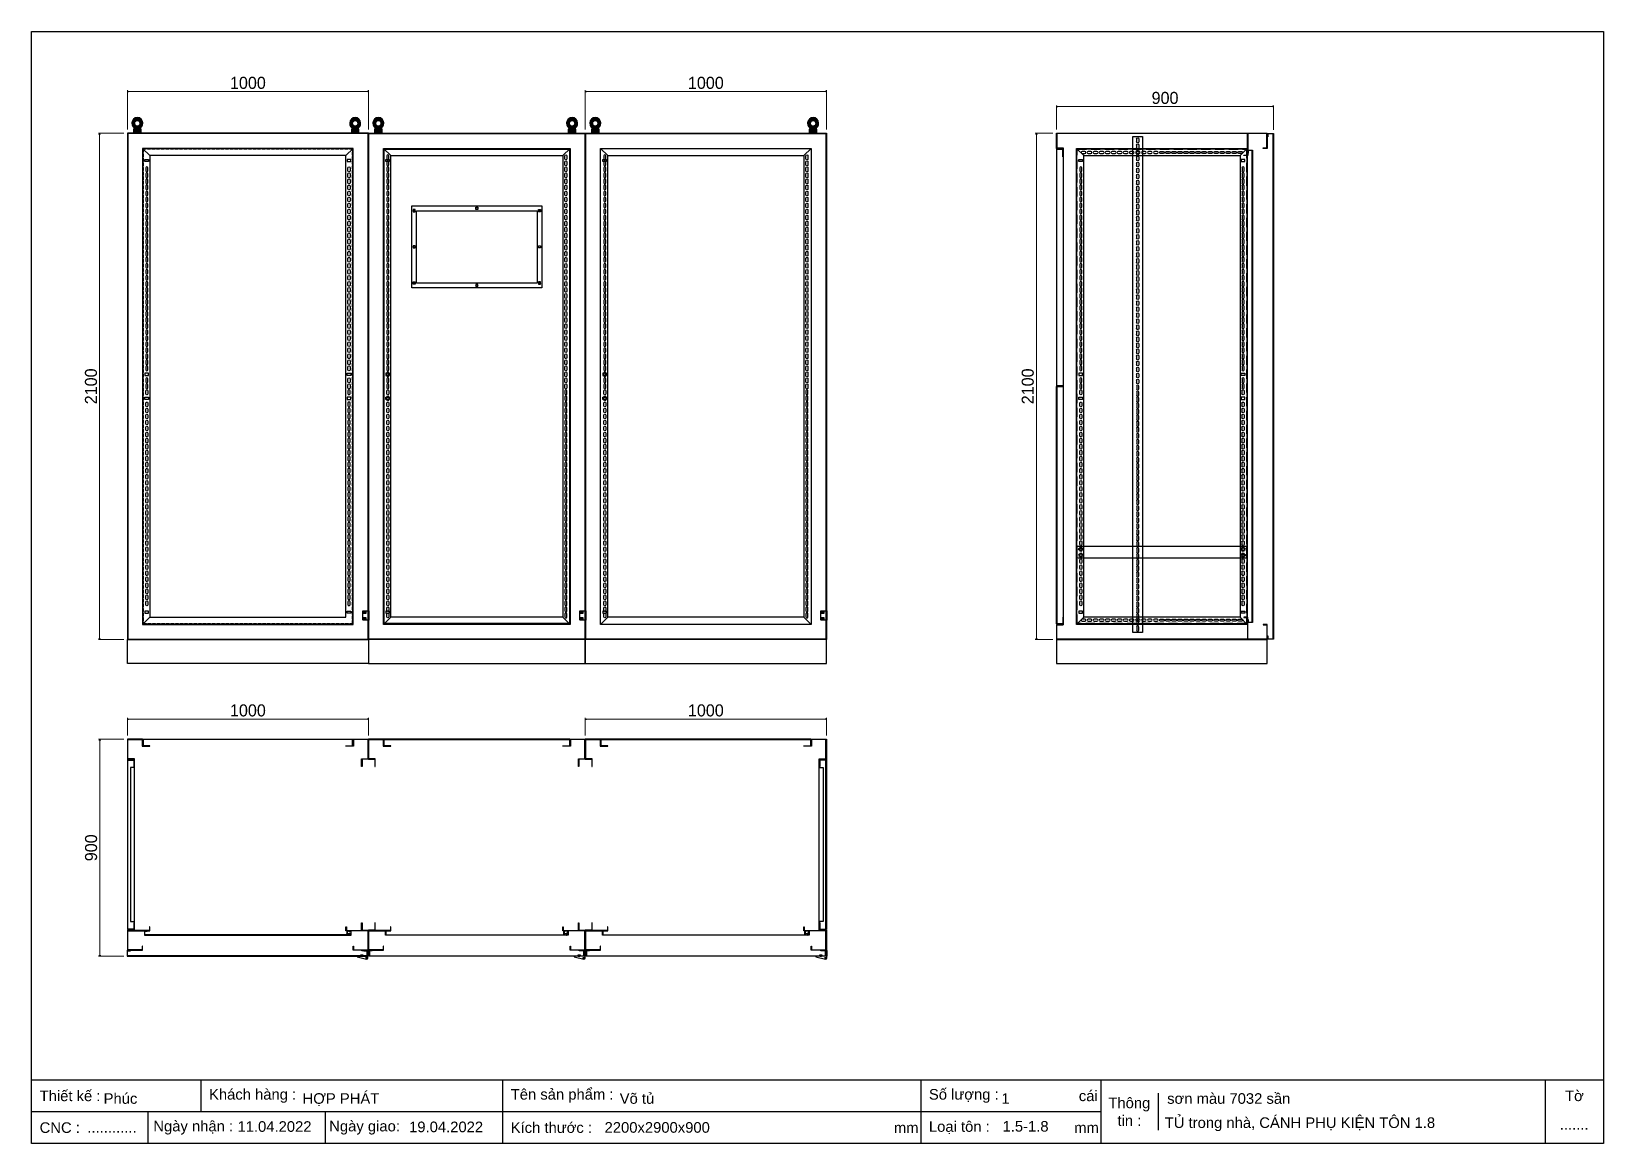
# Model space of a CAD drawing. Header units: millimetres. Extents: x 0 to 6523, y 0 to 4612.
import ezdxf

# ---------------------------------------------------------------- set-up
doc = ezdxf.new("R2010")
doc.units = ezdxf.units.MM
doc.linetypes.add('HIDDENX2', pattern=[19.05, 12.7, -6.35])
for name, color, linetype in [('CNC', 7, 'Continuous'), ('DIM', 253, 'Continuous'), ('Ghi chu', 7, 'Continuous'), ('INSIDE', 6, 'Continuous')]:
    doc.layers.add(name, color=color, linetype=linetype)
doc.styles.add('Arial', font='arial.ttf')
doc.dimstyles.new('CNC', dxfattribs={"dimtxt": 50, "dimasz": 5, "dimexe": 5, "dimexo": 15, "dimgap": 10, "dimtad": 1, "dimdec": 0, "dimtxsty": 'Standard', "dimblk": 'OPEN30', "dimcen": 10, "dimclrd": 5, "dimclre": 5, "dimclrt": 3, "dimazin": 3, "dimtfac": 1, "dimtdec": 0, "dimtmove": 0, "dimatfit": 3, "dimldrblk": 'ARCHTICK', "dimlwd": 9, "dimlwe": 9})

msp = doc.modelspace()

# ---------------------------------------------------------------- blocks, each defined once
blk = doc.blocks.new('*D1')
at = {"color": 0, "linetype": 'ByBlock', "lineweight": -2}
for p, q in [((4167.9, 4185.1), (4169.3, 4190.1)), ((4169.3, 4190.1), (4170.6, 4185.1)), ((4169.3, 4190.1), (4169.3, 4185.1)), ((4169.3, 2090.1), (4167.9, 2095.1)), ((4170.6, 2095.1), (4169.3, 2090.1)), ((4169.3, 2090.1), (4169.3, 2095.1))]:
    blk.add_line(p, q, dxfattribs=at)
at = {"layer": 'Defpoints', "color": 0, "transparency": 16777216}
for p in [(4253.2, 4190.1), (4169.3, 2090.1), (4253.2, 2090.1)]:
    blk.add_point(p, dxfattribs=at)
at = {"layer": 'DIM', "color": 5, "lineweight": 9, "transparency": 16777216}
for p, q in [((4238.2, 4190.1), (4164.3, 4190.1)), ((4169.3, 4185.1), (4169.3, 2095.1)), ((4238.2, 2090.1), (4164.3, 2090.1))]:
    blk.add_line(p, q, dxfattribs=at)
at = {"layer": 'DIM', "color": 3, "transparency": 16777216, "insert": (4133.7, 3140.1), "char_height": 50, "attachment_point": 5, "rotation": 90}
blk.add_mtext('2100', dxfattribs=at)
blk = doc.blocks.new('_ArchTick')
at = {"color": 0, "const_width": 0.15}
blk.add_lwpolyline([(-0.5, -0.5), (0.5, 0.5)], dxfattribs=at)
blk = doc.blocks.new('_Open30')
at = {"color": 0, "linetype": 'ByBlock', "lineweight": -2}
for p, q in [((-1, 0.3), (0, 0)), ((0, 0), (-1, -0.3)), ((0, 0), (-1, 0))]:
    blk.add_line(p, q, dxfattribs=at)
blk = doc.blocks.new('*D2')
at = {"color": 5, "lineweight": 9, "ltscale": 3, "transparency": 16777216}
for p, q in [((4253.2, 4205.1), (4253.2, 4305.3)), ((5153.2, 4204.1), (5153.2, 4305.3)), ((4258.2, 4300.3), (5148.2, 4300.3))]:
    blk.add_line(p, q, dxfattribs=at)
at = {"color": 0, "linetype": 'ByBlock', "lineweight": -2}
for p, q in [((4253.2, 4300.3), (4258.2, 4301.7)), ((4258.2, 4299), (4253.2, 4300.3)), ((4253.2, 4300.3), (4258.2, 4300.3)), ((5148.2, 4301.7), (5153.2, 4300.3)), ((5153.2, 4300.3), (5148.2, 4299)), ((5153.2, 4300.3), (5148.2, 4300.3))]:
    blk.add_line(p, q, dxfattribs=at)
at = {"layer": 'Defpoints', "color": 0, "ltscale": 3, "transparency": 16777216}
for p in [(5153.2, 4300.3), (4253.2, 4190.1), (5153.2, 4189.1)]:
    blk.add_point(p, dxfattribs=at)
at = {"color": 3, "ltscale": 3, "transparency": 16777216, "insert": (4703.2, 4335.9), "char_height": 50, "attachment_point": 5}
blk.add_mtext('900', dxfattribs=at)
blk = doc.blocks.new('ovan8.5x20')
at = {"layer": 'CNC', "color": 2, "lineweight": -3}
for p, q in [((5.7, 4.2), (-5.8, 4.2)), ((-5.8, -4.2), (5.7, -4.2))]:
    blk.add_line(p, q, dxfattribs=at)
for centre, start, end in [((-5.8, 0), 90, 270), ((5.7, 0), 270, 90)]:
    blk.add_arc(centre, 4.25, start, end, dxfattribs=at)
blk = doc.blocks.new('25256')
at = {"ltscale": 3}
blk.add_lwpolyline([(65760.8, -8405.8), (65800.8, -8405.8), (65800.8, -10462.8), (65760.8, -10462.8)], close=True, dxfattribs=at)
at = {"layer": 'CNC', "lineweight": -3, "xscale": -1, "rotation": 90}
for p in [(65780.8, -8421.8), (65780.8, -8446.8), (65780.8, -8471.8), (65780.8, -8496.8), (65780.8, -8521.8), (65780.8, -8546.8), (65780.8, -8571.8), (65780.8, -8596.8), (65780.8, -8621.8), (65780.8, -8646.8), (65780.8, -8671.8), (65780.8, -8696.8), (65780.8, -8721.8), (65780.8, -8746.8), (65780.8, -8771.8), (65780.8, -8796.8), (65780.8, -8821.8), (65780.8, -8846.8), (65780.8, -8871.8), (65780.8, -8896.8), (65780.8, -8921.8), (65780.8, -8946.8), (65780.8, -8971.8), (65780.8, -8996.8), (65780.8, -9021.8), (65780.8, -9046.8), (65780.8, -9071.8), (65780.8, -9096.8), (65780.8, -9121.8), (65780.8, -9146.8), (65780.8, -9171.8), (65780.8, -9196.8), (65780.8, -9221.8), (65780.8, -9246.8), (65780.8, -9271.8), (65780.8, -9296.8), (65780.8, -9321.8), (65780.8, -9346.8), (65780.8, -9371.8), (65780.8, -9396.8), (65780.8, -9421.8)]:
    blk.add_blockref('ovan8.5x20', p, dxfattribs=at)
at = {"layer": 'CNC', "lineweight": -3, "rotation": 90}
for p in [(65780.8, -9446.8), (65780.8, -9471.8), (65780.8, -9496.8), (65780.8, -9521.8), (65780.8, -9546.8), (65780.8, -9571.8), (65780.8, -9596.8), (65780.8, -9621.8), (65780.8, -9646.8), (65780.8, -9671.8), (65780.8, -9696.8), (65780.8, -9721.8), (65780.8, -9746.8), (65780.8, -9771.8), (65780.8, -9796.8), (65780.8, -9821.8), (65780.8, -9846.8), (65780.8, -9871.8), (65780.8, -9896.8), (65780.8, -9921.8), (65780.8, -9946.8), (65780.8, -9971.8), (65780.8, -9996.8), (65780.8, -10021.8), (65780.8, -10046.8), (65780.8, -10071.8), (65780.8, -10096.8), (65780.8, -10121.8), (65780.8, -10146.8), (65780.8, -10171.8), (65780.8, -10196.8), (65780.8, -10221.8), (65780.8, -10246.8), (65780.8, -10271.8), (65780.8, -10296.8), (65780.8, -10321.8), (65780.8, -10346.8), (65780.8, -10371.8), (65780.8, -10396.8), (65780.8, -10421.8), (65780.8, -10446.8)]:
    blk.add_blockref('ovan8.5x20', p, dxfattribs=at)
blk = doc.blocks.new('*D3')
at = {"color": 0, "linetype": 'ByBlock', "lineweight": -2}
for p, q in [((398, 4363), (403, 4364.3)), ((403, 4361.7), (398, 4363)), ((398, 4363), (403, 4363)), ((1393, 4364.3), (1398, 4363)), ((1398, 4363), (1393, 4361.7)), ((1398, 4363), (1393, 4363))]:
    blk.add_line(p, q, dxfattribs=at)
at = {"layer": 'Defpoints', "color": 0, "transparency": 16777216}
for p in [(1398, 4363), (398, 4190.1), (1398, 4190.1)]:
    blk.add_point(p, dxfattribs=at)
at = {"layer": 'DIM', "color": 5, "lineweight": 9, "transparency": 16777216}
for p, q in [((398, 4205.1), (398, 4368)), ((403, 4363), (1393, 4363)), ((1398, 4205.1), (1398, 4368))]:
    blk.add_line(p, q, dxfattribs=at)
at = {"layer": 'DIM', "color": 3, "transparency": 16777216, "insert": (898, 4398.5), "char_height": 50, "attachment_point": 5}
blk.add_mtext('1000', dxfattribs=at)
blk = doc.blocks.new('*D4')
at = {"color": 0, "linetype": 'ByBlock', "lineweight": -2}
for p, q in [((281.3, 4185.1), (282.7, 4190.1)), ((282.7, 4190.1), (284, 4185.1)), ((282.7, 4190.1), (282.7, 4185.1)), ((282.7, 2090.1), (281.3, 2095.1)), ((284, 2095.1), (282.7, 2090.1)), ((282.7, 2090.1), (282.7, 2095.1))]:
    blk.add_line(p, q, dxfattribs=at)
at = {"layer": 'Defpoints', "color": 0, "transparency": 16777216}
for p in [(398, 4190.1), (282.7, 2090.1), (398, 2090.1)]:
    blk.add_point(p, dxfattribs=at)
at = {"layer": 'DIM', "color": 5, "lineweight": 9, "transparency": 16777216}
for p, q in [((383, 4190.1), (277.7, 4190.1)), ((282.7, 4185.1), (282.7, 2095.1)), ((383, 2090.1), (277.7, 2090.1))]:
    blk.add_line(p, q, dxfattribs=at)
at = {"layer": 'DIM', "color": 3, "transparency": 16777216, "insert": (247.2, 3140.1), "char_height": 50, "attachment_point": 5, "rotation": 90}
blk.add_mtext('2100', dxfattribs=at)
blk = doc.blocks.new('*D5')
at = {"color": 0, "linetype": 'ByBlock', "lineweight": -2}
for p, q in [((398, 4363), (403, 4364.3)), ((403, 4361.7), (398, 4363)), ((398, 4363), (403, 4363)), ((1393, 4364.3), (1398, 4363)), ((1398, 4363), (1393, 4361.7)), ((1398, 4363), (1393, 4363))]:
    blk.add_line(p, q, dxfattribs=at)
at = {"layer": 'Defpoints', "color": 0, "transparency": 16777216}
for p in [(1398, 4363), (398, 4190.1), (1398, 4190.1)]:
    blk.add_point(p, dxfattribs=at)
at = {"layer": 'DIM', "color": 5, "lineweight": 9, "transparency": 16777216}
for p, q in [((398, 4205.1), (398, 4368)), ((403, 4363), (1393, 4363)), ((1398, 4205.1), (1398, 4368))]:
    blk.add_line(p, q, dxfattribs=at)
at = {"layer": 'DIM', "color": 3, "transparency": 16777216, "insert": (898, 4398.5), "char_height": 50, "attachment_point": 5}
blk.add_mtext('1000', dxfattribs=at)
blk = doc.blocks.new('*D6')
at = {"color": 0, "linetype": 'ByBlock', "lineweight": -2}
for p, q in [((2298, 4363), (2303, 4364.3)), ((2303, 4361.7), (2298, 4363)), ((2298, 4363), (2303, 4363)), ((3293, 4364.3), (3298, 4363)), ((3298, 4363), (3293, 4361.7)), ((3298, 4363), (3293, 4363))]:
    blk.add_line(p, q, dxfattribs=at)
at = {"layer": 'Defpoints', "color": 0, "transparency": 16777216}
for p in [(2298, 4363), (2298, 4190.1), (3298, 4190.1)]:
    blk.add_point(p, dxfattribs=at)
at = {"layer": 'DIM', "color": 5, "lineweight": 9, "transparency": 16777216}
for p, q in [((2298, 4205.1), (2298, 4368)), ((3293, 4363), (2303, 4363)), ((3298, 4205.1), (3298, 4368))]:
    blk.add_line(p, q, dxfattribs=at)
at = {"layer": 'DIM', "color": 3, "transparency": 16777216, "insert": (2798, 4398.5), "char_height": 50, "attachment_point": 5}
blk.add_mtext('1000', dxfattribs=at)
blk = doc.blocks.new('HL044-1')
at = {"color": 1}
blk.add_lwpolyline([(2, 0), (25, 0), (25, 39), (2, 39, 0.414214), (0, 37), (0, 2, 0.414214)], format="xyb", close=True, dxfattribs=at)
for centre in [(7, 32.5), (7, 6.5)]:
    blk.add_circle(centre, 3, dxfattribs=at)
blk = doc.blocks.new('*D7')
at = {"color": 0, "linetype": 'ByBlock', "lineweight": -2}
for p, q in [((398, 1760.5), (403, 1761.8)), ((1393, 1761.8), (1398, 1760.5)), ((403, 1759.1), (398, 1760.5)), ((398, 1760.5), (403, 1760.5)), ((1398, 1760.5), (1393, 1759.1)), ((1398, 1760.5), (1393, 1760.5))]:
    blk.add_line(p, q, dxfattribs=at)
at = {"layer": 'Defpoints', "color": 0, "transparency": 16777216}
for p in [(1398, 1760.5), (398, 1676.5), (1398, 1676.5)]:
    blk.add_point(p, dxfattribs=at)
at = {"layer": 'DIM', "color": 5, "lineweight": 9, "transparency": 16777216}
for p, q in [((398, 1691.5), (398, 1765.5)), ((1398, 1691.5), (1398, 1765.5)), ((403, 1760.5), (1393, 1760.5))]:
    blk.add_line(p, q, dxfattribs=at)
at = {"layer": 'DIM', "color": 3, "transparency": 16777216, "insert": (898, 1796), "char_height": 50, "attachment_point": 5}
blk.add_mtext('1000', dxfattribs=at)
blk = doc.blocks.new('*D8')
at = {"color": 0, "linetype": 'ByBlock', "lineweight": -2}
for p, q in [((281.8, 1671.5), (283.1, 1676.5)), ((283.1, 1676.5), (284.5, 1671.5)), ((283.1, 1676.5), (283.1, 1671.5)), ((283.1, 776.5), (281.8, 781.5)), ((284.5, 781.5), (283.1, 776.5)), ((283.1, 776.5), (283.1, 781.5))]:
    blk.add_line(p, q, dxfattribs=at)
at = {"layer": 'Defpoints', "color": 0, "transparency": 16777216}
for p in [(398, 1676.5), (283.1, 776.5), (399, 776.5)]:
    blk.add_point(p, dxfattribs=at)
at = {"layer": 'DIM', "color": 5, "lineweight": 9, "transparency": 16777216}
for p, q in [((383, 1676.5), (278.1, 1676.5)), ((283.1, 1671.5), (283.1, 781.5)), ((384, 776.5), (278.1, 776.5))]:
    blk.add_line(p, q, dxfattribs=at)
at = {"layer": 'DIM', "color": 3, "transparency": 16777216, "insert": (247.6, 1226.5), "char_height": 50, "attachment_point": 5, "rotation": 90}
blk.add_mtext('900', dxfattribs=at)
blk = doc.blocks.new('HL044-2')
at = {"color": 1}
for p, q in [((0, -3), (0, 0)), ((0, 0), (23, 0)), ((4, -3), (4, 0)), ((10, -3), (10, 0)), ((25, -26), (-20, -26)), ((-20, -26), (-20, -28)), ((-20, -28), (19.5, -38.5)), ((-3, -19.5), (-3, -26)), ((-3, -19.5), (3, -20.1)), ((-3, -20.5), (3, -21.1)), ((-3, -21.5), (3, -22.1)), ((-3, -22.5), (3, -23.1)), ((-3, -23.5), (3, -24.1)), ((-3, -24.5), (3, -25.1)), ((-3, -25.5), (2.3, -26)), ((22, -3), (0, -3)), ((3, -19.5), (3, -26)), ((22, -3), (22, -26)), ((25, -2), (25, -3)), ((25, -3), (25, -26)), ((25, -33), (25, -26))]:
    blk.add_line(p, q, dxfattribs=at)
blk.add_lwpolyline([(-4, -19.5), (4, -19.5), (4, -26), (-4, -26)], close=True, dxfattribs=at)
blk.add_circle((19.5, -33), 2.5, dxfattribs=at)
for centre, radius, start, end in [((23, -2), 2, 0, 90), ((19.5, -33), 5.5, 270, 0)]:
    blk.add_arc(centre, radius, start, end, dxfattribs=at)
blk = doc.blocks.new('*D9')
at = {"color": 0, "linetype": 'ByBlock', "lineweight": -2}
for p, q in [((398, 1760.5), (403, 1761.8)), ((1393, 1761.8), (1398, 1760.5)), ((403, 1759.1), (398, 1760.5)), ((398, 1760.5), (403, 1760.5)), ((1398, 1760.5), (1393, 1759.1)), ((1398, 1760.5), (1393, 1760.5))]:
    blk.add_line(p, q, dxfattribs=at)
at = {"layer": 'Defpoints', "color": 0, "transparency": 16777216}
for p in [(1398, 1760.5), (398, 1676.5), (1398, 1676.5)]:
    blk.add_point(p, dxfattribs=at)
at = {"layer": 'DIM', "color": 5, "lineweight": 9, "transparency": 16777216}
for p, q in [((398, 1691.5), (398, 1765.5)), ((1398, 1691.5), (1398, 1765.5)), ((403, 1760.5), (1393, 1760.5))]:
    blk.add_line(p, q, dxfattribs=at)
at = {"layer": 'DIM', "color": 3, "transparency": 16777216, "insert": (898, 1796), "char_height": 50, "attachment_point": 5}
blk.add_mtext('1000', dxfattribs=at)
blk = doc.blocks.new('HL036-1-2')
at = {"layer": 'Ghi chu', "color": 1}
for p, q in [((-3, 17.8), (-18.9, 17.8)), ((-18.9, 15.8), (-18.9, 17.8)), ((-12.1, 15.8), (-18.9, 15.8)), ((-16.4, 1), (-16.4, 14)), ((-15.6, 15), (-3.9, 17.7)), ((0, 0), (-15.4, 0)), ((-14.4, 3), (-14.4, 11.9)), ((0, 2), (-13.4, 2)), ((-13.1, 12.8), (-4.3, 9.8)), ((-6.2, 2), (-6.2, 0)), ((-1.2, 2), (-1.2, 0)), ((0, 0), (0, 2))]:
    blk.add_line(p, q, dxfattribs=at)
for radius in [4.1, 2.1]:
    blk.add_circle((-3, 13.7), radius, dxfattribs=at)
for centre, start, end in [((-15.4, 14), 102.96162, 180), ((-15.4, 1), 180, 270), ((-13.4, 11.9), 71.32539, 180), ((-13.4, 3), 180, 270)]:
    blk.add_arc(centre, 1, start, end, dxfattribs=at)
blk = doc.blocks.new('*D10')
at = {"color": 0, "linetype": 'ByBlock', "lineweight": -2}
for p, q in [((2298, 1760.5), (2303, 1761.8)), ((3293, 1761.8), (3298, 1760.5)), ((2303, 1759.1), (2298, 1760.5)), ((2298, 1760.5), (2303, 1760.5)), ((3298, 1760.5), (3293, 1759.1)), ((3298, 1760.5), (3293, 1760.5))]:
    blk.add_line(p, q, dxfattribs=at)
at = {"layer": 'Defpoints', "color": 0, "transparency": 16777216}
for p in [(2298, 1760.5), (2298, 1676.5), (3298, 1676.5)]:
    blk.add_point(p, dxfattribs=at)
at = {"layer": 'DIM', "color": 5, "lineweight": 9, "transparency": 16777216}
for p, q in [((2298, 1691.5), (2298, 1765.5)), ((3298, 1691.5), (3298, 1765.5)), ((3293, 1760.5), (2303, 1760.5))]:
    blk.add_line(p, q, dxfattribs=at)
at = {"layer": 'DIM', "color": 3, "transparency": 16777216, "insert": (2798, 1796), "char_height": 50, "attachment_point": 5}
blk.add_mtext('1000', dxfattribs=at)
blk = doc.blocks.new('KHUNG CHUẨN')
at = {"color": 7}
for p, q in [((19889.2, -28535.2), (16919.2, -28535.2)), ((17239.2, -28535.2), (17239.2, -28595.2)), ((17809.2, -28535.2), (17809.2, -28655.2)), ((18599.2, -28535.2), (18599.2, -28655.2)), ((18939.2, -28535.2), (18939.2, -28655.2)), ((19779.2, -28535.2), (19779.2, -28655.2)), ((19047.6, -28560.2), (19047.6, -28630.2)), ((18939.2, -28595.2), (16919.2, -28595.2)), ((17139.2, -28595.2), (17139.2, -28655.2)), ((17474.2, -28595.2), (17474.2, -28655.2))]:
    blk.add_line(p, q, dxfattribs=at)
blk.add_lwpolyline([(16919.2, -26555.2), (19889.2, -26555.2), (19889.2, -28655.2), (16919.2, -28655.2)], close=True, dxfattribs=at)
at = {"color": 2, "char_height": 20, "style": 'Arial'}
for s, insert, width, attachment_point in [('  Thiết kế :', (16919.2, -28565.2), 917.634, 4), ('  Khách hàng :', (17239.2, -28565.2), 917.634, 4), ('  Tên sản phẩm :', (17809.2, -28565.2), 917.634, 4), ('  Số lượng :', (18599.2, -28565.2), 917.634, 4), ('cái', (18897.9, -28565.2), 63.517, 4), ('Thông\\Ptin :', (18993.4, -28595.2), 108.311, 5), ('Tờ', (19834.2, -28565.2), 110, 5), ('  CNC :', (16919.2, -28625.2), 917.634, 4), ('  Ngày nhận :', (17134, -28625.2), 556.651, 4), ('  Ngày giao:', (17466.3, -28625.2), 556.651, 4), ('  Kích thước :', (17809.2, -28625.2), 917.634, 4), ('mm', (18548.6, -28625.2), 73.831, 4), ('  Loại tôn :', (18599.2, -28625.2), 917.634, 4), ('mm', (18889.2, -28625.2), 917.634, 4)]:
    blk.add_mtext(s, dxfattribs=dict(at, insert=insert, width=width, attachment_point=attachment_point))
at = {"color": 3, "style": 'Arial'}
for tag, p in [('#01', (17055.6, -28580.1)), ('#02', (17431.4, -28580.1)), ('#03', (18030.6, -28580.1)), ('#08', (18751.7, -28580.1)), ('#10', (19064.8, -28580.1)), ('#04', (17024.8, -28634.6)), ('#05', (17308.5, -28633)), ('#06', (17632.7, -28633.7)), ('#07', (18002, -28634.7)), ('#09', (18753.8, -28632.6)), ('#11', (19060.3, -28625.7)), ('#12', (19806.5, -28628.9))]:
    blk.add_attdef(tag, p, '', height=20, dxfattribs=at)

# ---------------------------------------------------------------- dimensions: what is measured, and where the dimension line sits
at = {"ltscale": 3}
dim = msp.add_linear_dim(base=(5153.2, 4300.3), p1=(4253.2, 4190.1), p2=(5153.2, 4189.1), dimstyle='CNC', dxfattribs=at)
dim.commit()
dim.dimension.update_dxf_attribs({"geometry": '*D2', "text_midpoint": (4703.2, 4335.9)})
at = {"layer": 'DIM', "color": 7}
for base, p1, p2, picture, middle in [((1398, 4363), (398, 4190.1), (1398, 4190.1), '*D3', (898, 4398.5)), ((1398, 1760.5), (398, 1676.5), (1398, 1676.5), '*D7', (898, 1796))]:
    dim = msp.add_linear_dim(base=base, p1=p1, p2=p2, dimstyle='CNC', dxfattribs=at)
    dim.commit()
    dim.dimension.update_dxf_attribs({"geometry": picture, "text_midpoint": middle})
for base, p1, p2, angle, picture, middle in [((1398, 4363), (2298, 4190.1), (1398, 4190.1), 180, '*D5', (1848, 4398.5)), ((2298, 4363), (3298, 4190.1), (2298, 4190.1), 180, '*D6', (2798, 4398.5)), ((282.7, 2090.1), (398, 4190.1), (398, 2090.1), 90, '*D4', (247.2, 3140.1)), ((4169.3, 2090.1), (4253.2, 4190.1), (4253.2, 2090.1), 270, '*D1', (4133.7, 3140.1)), ((1398, 1760.5), (2298, 1676.5), (1398, 1676.5), 180, '*D9', (1848, 1796)), ((2298, 1760.5), (3298, 1676.5), (2298, 1676.5), 180, '*D10', (2798, 1796)), ((283.1, 776.5), (398, 1676.5), (399, 776.5), 90, '*D8', (247.6, 1226.5))]:
    dim = msp.add_linear_dim(base=base, p1=p1, p2=p2, angle=angle, dimstyle='CNC', dxfattribs=at)
    dim.commit()
    dim.dimension.update_dxf_attribs({"geometry": picture, "text_midpoint": middle})

# ---------------------------------------------------------------- hatches: boundary and pattern name
at = {"layer": 'INSIDE', "linetype": 'Continuous'}
h = msp.add_hatch(color=8, dxfattribs=at)
edge = h.paths.add_edge_path()
edge.add_ellipse((439.2, 4230.8), major_axis=(0, 24), ratio=0.9525, start_angle=187.61018, end_angle=172.38982)
edge.add_line((436, 4207), (423.2, 4207))
edge.add_line((423.2, 4207), (423.2, 4192.7))
edge.add_line((423.2, 4192.7), (455, 4192.7))
edge.add_line((455, 4192.7), (455, 4207))
edge.add_line((455, 4207), (442.3, 4207))
edge = h.paths.add_edge_path(flags=16)
edge.add_spline(control_points=[(439.2, 4242.7), (438.4, 4242.7), (437.5, 4242.6), (435.4, 4242), (434.2, 4241.4), (432.1, 4239.8), (431.3, 4239), (429.9, 4237), (429.3, 4235.8), (428.6, 4233.4), (428.4, 4232.1), (428.4, 4229.5), (428.6, 4228.2), (429.3, 4226), (429.7, 4225), (430.7, 4223.3), (431.4, 4222.5), (432.7, 4221.2), (433.5, 4220.6), (435.1, 4219.7), (436, 4219.4), (438.5, 4218.7), (440.3, 4218.8), (443, 4219.6), (444, 4220), (445.8, 4221.3), (446.6, 4222.1), (448.1, 4224), (448.7, 4225), (449.5, 4227.3), (449.8, 4228.6), (450, 4230.8), (449.9, 4231.9), (449.6, 4233.9), (449.3, 4234.8), (448.6, 4236.7), (448.1, 4237.5), (446.9, 4239.2), (446.1, 4240), (444.4, 4241.3), (443.5, 4241.7), (441.6, 4242.4), (440.6, 4242.6), (439.5, 4242.7), (439.3, 4242.7), (439.2, 4242.7)], knot_values=[0, 0, 0, 0, 0.241737, 0.241737, 0.634187, 0.634187, 0.9452, 0.9452, 1.256214, 1.256214, 1.567227, 1.567227, 1.878241, 1.878241, 2.135711, 2.135711, 2.39318, 2.39318, 2.65065, 2.65065, 2.908119, 2.908119, 3.423059, 3.423059, 3.726384, 3.726384, 4.029709, 4.029709, 4.333035, 4.333035, 4.63636, 4.63636, 4.881675, 4.881675, 5.12699, 5.12699, 5.372305, 5.372305, 5.660255, 5.660255, 5.948206, 5.948206, 6.236157, 6.236157, 6.283185, 6.283185, 6.283185, 6.283185], degree=3, periodic=0)
h = msp.add_hatch(color=8, dxfattribs=at)
edge = h.paths.add_edge_path()
edge.add_ellipse((1343.1, 4230.8), major_axis=(0, 24), ratio=0.9525, start_angle=187.61018, end_angle=172.38982)
edge.add_line((1340, 4207), (1327.2, 4207))
edge.add_line((1327.2, 4207), (1327.2, 4192.7))
edge.add_line((1327.2, 4192.7), (1359, 4192.7))
edge.add_line((1359, 4192.7), (1359, 4207))
edge.add_line((1359, 4207), (1346.3, 4207))
edge = h.paths.add_edge_path(flags=16)
edge.add_spline(control_points=[(1343.1, 4242.7), (1342.3, 4242.7), (1341.5, 4242.6), (1339.4, 4242), (1338.1, 4241.4), (1336.1, 4239.8), (1335.3, 4239), (1333.9, 4237), (1333.3, 4235.8), (1332.6, 4233.4), (1332.4, 4232.1), (1332.4, 4229.5), (1332.6, 4228.2), (1333.2, 4226), (1333.7, 4225), (1334.7, 4223.3), (1335.3, 4222.5), (1336.7, 4221.2), (1337.5, 4220.6), (1339.1, 4219.7), (1339.9, 4219.4), (1342.5, 4218.7), (1344.3, 4218.8), (1347, 4219.6), (1348, 4220), (1349.8, 4221.3), (1350.6, 4222.1), (1352.1, 4224), (1352.7, 4225), (1353.5, 4227.3), (1353.8, 4228.6), (1354, 4230.8), (1353.9, 4231.9), (1353.6, 4233.9), (1353.3, 4234.8), (1352.5, 4236.7), (1352.1, 4237.5), (1350.8, 4239.2), (1350.1, 4240), (1348.4, 4241.3), (1347.5, 4241.7), (1345.6, 4242.4), (1344.6, 4242.6), (1343.5, 4242.7), (1343.3, 4242.7), (1343.1, 4242.7)], knot_values=[0, 0, 0, 0, 0.241737, 0.241737, 0.634187, 0.634187, 0.9452, 0.9452, 1.256214, 1.256214, 1.567227, 1.567227, 1.878241, 1.878241, 2.135711, 2.135711, 2.39318, 2.39318, 2.65065, 2.65065, 2.908119, 2.908119, 3.423059, 3.423059, 3.726384, 3.726384, 4.029709, 4.029709, 4.333035, 4.333035, 4.63636, 4.63636, 4.881675, 4.881675, 5.12699, 5.12699, 5.372305, 5.372305, 5.660255, 5.660255, 5.948206, 5.948206, 6.236157, 6.236157, 6.283185, 6.283185, 6.283185, 6.283185], degree=3, periodic=0)
h = msp.add_hatch(color=8, dxfattribs=at)
edge = h.paths.add_edge_path()
edge.add_ellipse((1439.2, 4230.8), major_axis=(0, 24), ratio=0.9525, start_angle=187.61018, end_angle=172.38982)
edge.add_line((1436, 4207), (1423.2, 4207))
edge.add_line((1423.2, 4207), (1423.2, 4192.7))
edge.add_line((1423.2, 4192.7), (1455, 4192.7))
edge.add_line((1455, 4192.7), (1455, 4207))
edge.add_line((1455, 4207), (1442.3, 4207))
edge = h.paths.add_edge_path(flags=16)
edge.add_spline(control_points=[(1439.2, 4242.7), (1438.4, 4242.7), (1437.5, 4242.6), (1435.4, 4242), (1434.2, 4241.4), (1432.1, 4239.8), (1431.3, 4239), (1429.9, 4237), (1429.3, 4235.8), (1428.6, 4233.4), (1428.4, 4232.1), (1428.4, 4229.5), (1428.6, 4228.2), (1429.3, 4226), (1429.7, 4225), (1430.7, 4223.3), (1431.4, 4222.5), (1432.7, 4221.2), (1433.5, 4220.6), (1435.1, 4219.7), (1436, 4219.4), (1438.5, 4218.7), (1440.3, 4218.8), (1443, 4219.6), (1444, 4220), (1445.8, 4221.3), (1446.6, 4222.1), (1448.1, 4224), (1448.7, 4225), (1449.5, 4227.3), (1449.8, 4228.6), (1450, 4230.8), (1449.9, 4231.9), (1449.6, 4233.9), (1449.3, 4234.8), (1448.6, 4236.7), (1448.1, 4237.5), (1446.9, 4239.2), (1446.1, 4240), (1444.4, 4241.3), (1443.5, 4241.7), (1441.6, 4242.4), (1440.6, 4242.6), (1439.5, 4242.7), (1439.3, 4242.7), (1439.2, 4242.7)], knot_values=[0, 0, 0, 0, 0.241737, 0.241737, 0.634187, 0.634187, 0.9452, 0.9452, 1.256214, 1.256214, 1.567227, 1.567227, 1.878241, 1.878241, 2.135711, 2.135711, 2.39318, 2.39318, 2.65065, 2.65065, 2.908119, 2.908119, 3.423059, 3.423059, 3.726384, 3.726384, 4.029709, 4.029709, 4.333035, 4.333035, 4.63636, 4.63636, 4.881675, 4.881675, 5.12699, 5.12699, 5.372305, 5.372305, 5.660255, 5.660255, 5.948206, 5.948206, 6.236157, 6.236157, 6.283185, 6.283185, 6.283185, 6.283185], degree=3, periodic=0)
h = msp.add_hatch(color=8, dxfattribs=at)
edge = h.paths.add_edge_path()
edge.add_ellipse((2243.1, 4230.8), major_axis=(0, 24), ratio=0.9525, start_angle=187.61018, end_angle=172.38982)
edge.add_line((2240, 4207), (2227.2, 4207))
edge.add_line((2227.2, 4207), (2227.2, 4192.7))
edge.add_line((2227.2, 4192.7), (2259, 4192.7))
edge.add_line((2259, 4192.7), (2259, 4207))
edge.add_line((2259, 4207), (2246.3, 4207))
edge = h.paths.add_edge_path(flags=16)
edge.add_spline(control_points=[(2243.1, 4242.7), (2242.3, 4242.7), (2241.5, 4242.6), (2239.4, 4242), (2238.1, 4241.4), (2236.1, 4239.8), (2235.3, 4239), (2233.9, 4237), (2233.3, 4235.8), (2232.6, 4233.4), (2232.4, 4232.1), (2232.4, 4229.5), (2232.6, 4228.2), (2233.2, 4226), (2233.7, 4225), (2234.7, 4223.3), (2235.3, 4222.5), (2236.7, 4221.2), (2237.5, 4220.6), (2239.1, 4219.7), (2239.9, 4219.4), (2242.5, 4218.7), (2244.3, 4218.8), (2247, 4219.6), (2248, 4220), (2249.8, 4221.3), (2250.6, 4222.1), (2252.1, 4224), (2252.7, 4225), (2253.5, 4227.3), (2253.8, 4228.6), (2254, 4230.8), (2253.9, 4231.9), (2253.6, 4233.9), (2253.3, 4234.8), (2252.5, 4236.7), (2252.1, 4237.5), (2250.8, 4239.2), (2250.1, 4240), (2248.4, 4241.3), (2247.5, 4241.7), (2245.6, 4242.4), (2244.6, 4242.6), (2243.5, 4242.7), (2243.3, 4242.7), (2243.1, 4242.7)], knot_values=[0, 0, 0, 0, 0.241737, 0.241737, 0.634187, 0.634187, 0.9452, 0.9452, 1.256214, 1.256214, 1.567227, 1.567227, 1.878241, 1.878241, 2.135711, 2.135711, 2.39318, 2.39318, 2.65065, 2.65065, 2.908119, 2.908119, 3.423059, 3.423059, 3.726384, 3.726384, 4.029709, 4.029709, 4.333035, 4.333035, 4.63636, 4.63636, 4.881675, 4.881675, 5.12699, 5.12699, 5.372305, 5.372305, 5.660255, 5.660255, 5.948206, 5.948206, 6.236157, 6.236157, 6.283185, 6.283185, 6.283185, 6.283185], degree=3, periodic=0)
h = msp.add_hatch(color=8, dxfattribs=at)
edge = h.paths.add_edge_path()
edge.add_ellipse((2339.2, 4230.8), major_axis=(0, 24), ratio=0.9525, start_angle=187.61018, end_angle=172.38982)
edge.add_line((2336, 4207), (2323.2, 4207))
edge.add_line((2323.2, 4207), (2323.2, 4192.7))
edge.add_line((2323.2, 4192.7), (2355, 4192.7))
edge.add_line((2355, 4192.7), (2355, 4207))
edge.add_line((2355, 4207), (2342.3, 4207))
edge = h.paths.add_edge_path(flags=16)
edge.add_spline(control_points=[(2339.2, 4242.7), (2338.4, 4242.7), (2337.5, 4242.6), (2335.4, 4242), (2334.2, 4241.4), (2332.1, 4239.8), (2331.3, 4239), (2329.9, 4237), (2329.3, 4235.8), (2328.6, 4233.4), (2328.4, 4232.1), (2328.4, 4229.5), (2328.6, 4228.2), (2329.3, 4226), (2329.7, 4225), (2330.7, 4223.3), (2331.4, 4222.5), (2332.7, 4221.2), (2333.5, 4220.6), (2335.1, 4219.7), (2336, 4219.4), (2338.5, 4218.7), (2340.3, 4218.8), (2343, 4219.6), (2344, 4220), (2345.8, 4221.3), (2346.6, 4222.1), (2348.1, 4224), (2348.7, 4225), (2349.5, 4227.3), (2349.8, 4228.6), (2350, 4230.8), (2349.9, 4231.9), (2349.6, 4233.9), (2349.3, 4234.8), (2348.6, 4236.7), (2348.1, 4237.5), (2346.9, 4239.2), (2346.1, 4240), (2344.4, 4241.3), (2343.5, 4241.7), (2341.6, 4242.4), (2340.6, 4242.6), (2339.5, 4242.7), (2339.3, 4242.7), (2339.2, 4242.7)], knot_values=[0, 0, 0, 0, 0.241737, 0.241737, 0.634187, 0.634187, 0.9452, 0.9452, 1.256214, 1.256214, 1.567227, 1.567227, 1.878241, 1.878241, 2.135711, 2.135711, 2.39318, 2.39318, 2.65065, 2.65065, 2.908119, 2.908119, 3.423059, 3.423059, 3.726384, 3.726384, 4.029709, 4.029709, 4.333035, 4.333035, 4.63636, 4.63636, 4.881675, 4.881675, 5.12699, 5.12699, 5.372305, 5.372305, 5.660255, 5.660255, 5.948206, 5.948206, 6.236157, 6.236157, 6.283185, 6.283185, 6.283185, 6.283185], degree=3, periodic=0)
h = msp.add_hatch(color=8, dxfattribs=at)
edge = h.paths.add_edge_path()
edge.add_ellipse((3243.1, 4230.8), major_axis=(0, 24), ratio=0.9525, start_angle=187.61018, end_angle=172.38982)
edge.add_line((3240, 4207), (3227.2, 4207))
edge.add_line((3227.2, 4207), (3227.2, 4192.7))
edge.add_line((3227.2, 4192.7), (3259, 4192.7))
edge.add_line((3259, 4192.7), (3259, 4207))
edge.add_line((3259, 4207), (3246.3, 4207))
edge = h.paths.add_edge_path(flags=16)
edge.add_spline(control_points=[(3243.1, 4242.7), (3242.3, 4242.7), (3241.5, 4242.6), (3239.4, 4242), (3238.1, 4241.4), (3236.1, 4239.8), (3235.3, 4239), (3233.9, 4237), (3233.3, 4235.8), (3232.6, 4233.4), (3232.4, 4232.1), (3232.4, 4229.5), (3232.6, 4228.2), (3233.2, 4226), (3233.7, 4225), (3234.7, 4223.3), (3235.3, 4222.5), (3236.7, 4221.2), (3237.5, 4220.6), (3239.1, 4219.7), (3239.9, 4219.4), (3242.5, 4218.7), (3244.3, 4218.8), (3247, 4219.6), (3248, 4220), (3249.8, 4221.3), (3250.6, 4222.1), (3252.1, 4224), (3252.7, 4225), (3253.5, 4227.3), (3253.8, 4228.6), (3254, 4230.8), (3253.9, 4231.9), (3253.6, 4233.9), (3253.3, 4234.8), (3252.5, 4236.7), (3252.1, 4237.5), (3250.8, 4239.2), (3250.1, 4240), (3248.4, 4241.3), (3247.5, 4241.7), (3245.6, 4242.4), (3244.6, 4242.6), (3243.5, 4242.7), (3243.3, 4242.7), (3243.1, 4242.7)], knot_values=[0, 0, 0, 0, 0.241737, 0.241737, 0.634187, 0.634187, 0.9452, 0.9452, 1.256214, 1.256214, 1.567227, 1.567227, 1.878241, 1.878241, 2.135711, 2.135711, 2.39318, 2.39318, 2.65065, 2.65065, 2.908119, 2.908119, 3.423059, 3.423059, 3.726384, 3.726384, 4.029709, 4.029709, 4.333035, 4.333035, 4.63636, 4.63636, 4.881675, 4.881675, 5.12699, 5.12699, 5.372305, 5.372305, 5.660255, 5.660255, 5.948206, 5.948206, 6.236157, 6.236157, 6.283185, 6.283185, 6.283185, 6.283185], degree=3, periodic=0)

# ---------------------------------------------------------------- linework, layer by layer
at = {"ltscale": 3}
for p, q in [((461, 4127.1), (491, 4097.1)), ((1305, 4097.1), (1335, 4127.1)), ((1461, 4127.1), (1491, 4097.1)), ((2205, 4097.1), (2235, 4127.1)), ((2361, 4127.1), (2391, 4097.1)), ((3205, 4097.1), (3235, 4127.1)), ((4281.2, 4128.6), (4281.2, 2151.6)), ((491, 2183.1), (461, 2153.1)), ((1491, 2183.1), (1461, 2153.1)), ((2205, 2183.1), (2235, 2153.1)), ((2391, 2183.1), (2361, 2153.1)), ((3205, 2183.1), (3235, 2153.1))]:
    msp.add_line(p, q, dxfattribs=at)
at = {"color": 252, "ltscale": 3}
for p, q in [((4336.2, 4127.1), (4366.2, 4097.1)), ((5044.2, 4127.1), (5014.2, 4097.1)), ((4366.2, 2183.1), (4336.2, 2153.1)), ((5014.2, 2183.1), (5044.2, 2153.1))]:
    msp.add_line(p, q, dxfattribs=at)
at = {"color": 7}
for points in [[(398, 2090.1), (1398, 2090.1), (1398, 4190.1), (398, 4190.1)], [(399.5, 2091.6), (1396.5, 2091.6), (1396.5, 4188.6), (399.5, 4188.6)], [(2298, 2090.1), (1398, 2090.1), (1398, 4190.1), (2298, 4190.1)], [(2296.5, 2091.6), (1399.5, 2091.6), (1399.5, 4188.6), (2296.5, 4188.6)], [(3298, 2090.1), (2298, 2090.1), (2298, 4190.1), (3298, 4190.1)], [(3296.5, 2091.6), (2299.5, 2091.6), (2299.5, 4188.6), (3296.5, 4188.6)], [(4254.7, 4188.6), (4254.7, 4188.6), (4254.7, 4188.6), (4254.7, 4188.6), (4254.7, 4128.6), (4281.2, 4128.6), (4281.2, 4092.1), (4279.7, 4092.1), (4279.7, 4127.1), (4253.2, 4127.1), (4253.2, 4190.1), (4254.7, 4190.1), (4254.7, 4188.6), (4254.7, 4188.6)], [(5125.7, 4164.6), (5125.7, 4188.6), (4254.7, 4188.6), (4254.7, 4188.6), (4254.7, 4188.6), (4254.7, 4190.1), (5127.2, 4190.1), (5127.2, 4164.6)], [(5110.7, 4128.6), (5125.7, 4128.6), (5125.7, 4188.6), (5045.7, 4188.6), (5045.7, 4188.6), (5044.2, 4188.6), (5044.2, 4190.1), (5044.2, 4190.1), (5044.2, 4190.1), (5127.2, 4190.1), (5127.2, 4127.1), (5110.7, 4127.1)], [(5130.2, 2105.1), (5130.2, 2093.1), (5151.2, 2093.1), (5151.2, 4187.1), (5130.2, 4187.1), (5130.2, 4175.1), (5128.2, 4175.1), (5128.2, 4189.1), (5153.2, 4189.1), (5153.2, 2091.1), (5128.2, 2091.1), (5128.2, 2105.1)], [(461, 2153.1), (1335, 2153.1), (1335, 4127.1), (461, 4127.1)], [(462.5, 2154.6), (1333.5, 2154.6), (1333.5, 4125.6), (462.5, 4125.6)], [(2235, 2153.1), (1461, 2153.1), (1461, 4127.1), (2235, 4127.1)], [(2232, 2156.1), (1464, 2156.1), (1464, 4124.1), (2232, 4124.1)], [(3235, 2153.1), (2361, 2153.1), (2361, 4127.1), (3235, 4127.1)], [(4278.7, 3142.6), (4254.7, 3142.6), (4254.7, 4124.1), (4278.7, 4124.1), (4278.7, 4125.6), (4253.2, 4125.6), (4253.2, 3141.1), (4278.7, 3141.1)], [(4278.7, 3142.6), (4254.7, 3142.6), (4254.7, 4124.1), (4278.7, 4124.1), (4278.7, 4125.6), (4253.2, 4125.6), (4253.2, 3141.1), (4278.7, 3141.1)], [(491, 2183.1), (1305, 2183.1), (1305, 4097.1), (491, 4097.1)], [(2205, 2183.1), (1491, 2183.1), (1491, 4097.1), (2205, 4097.1)], [(3205, 2183.1), (2391, 2183.1), (2391, 4097.1), (3205, 4097.1)], [(4278.7, 3137.6), (4254.7, 3137.6), (4254.7, 2156.1), (4278.7, 2156.1), (4278.7, 2154.6), (4253.2, 2154.6), (4253.2, 3139.1), (4278.7, 3139.1)], [(4278.7, 3137.6), (4254.7, 3137.6), (4254.7, 2156.1), (4278.7, 2156.1), (4278.7, 2154.6), (4253.2, 2154.6), (4253.2, 3139.1), (4278.7, 3139.1)], [(4253.2, 2090.1), (4253.2, 2090.1), (4253.2, 2090.1), (4254.7, 2091.6), (4254.7, 2151.6), (4281.2, 2151.6), (4281.2, 2183.1), (4279.7, 2183.1), (4279.7, 2153.1), (4253.2, 2153.1), (4253.2, 2090.1), (4253.2, 2090.1), (4253.2, 2090.1), (4253.2, 2090.1)], [(5110.7, 2151.6), (5125.7, 2151.6), (5125.7, 2091.6), (4254.7, 2091.6), (4254.7, 2091.6), (4254.7, 2091.6), (4253.2, 2090.1), (4253.2, 2090.1), (4253.2, 2090.1), (5127.2, 2090.1), (5127.2, 2153.1), (5110.7, 2153.1)], [(398, 2090.1), (1398, 2090.1), (1398, 1990.1), (398, 1990.1)], [(2298, 2090.1), (1398, 2090.1), (1398, 1990.1), (2298, 1990.1)], [(3298, 2090.1), (2298, 2090.1), (2298, 1990.1), (3298, 1990.1)], [(5127.2, 2090.1), (4253.2, 2090.1), (4253.2, 1990.1), (5127.2, 1990.1)], [(426, 1563.5), (426, 1595), (399.5, 1595), (399.5, 1675), (459.5, 1675), (459.5, 1648.5), (491, 1648.5), (491, 1650), (461, 1650), (461, 1676.5), (398, 1676.5), (398, 1593.5), (424.5, 1593.5), (424.5, 1563.5)], [(1332, 1651), (1332, 1675), (464, 1675), (464, 1651), (462.5, 1651), (462.5, 1676.5), (1333.5, 1676.5), (1333.5, 1651)], [(1370, 1563.5), (1370, 1595), (1396.5, 1595), (1396.5, 1675), (1336.5, 1675), (1336.5, 1648.5), (1305, 1648.5), (1305, 1650), (1335, 1650), (1335, 1676.5), (1398, 1676.5), (1398, 1593.5), (1371.5, 1593.5), (1371.5, 1563.5)], [(1426, 1563.5), (1426, 1595), (1399.5, 1595), (1399.5, 1675), (1459.5, 1675), (1459.5, 1648.5), (1491, 1648.5), (1491, 1650), (1461, 1650), (1461, 1676.5), (1398, 1676.5), (1398, 1593.5), (1424.5, 1593.5), (1424.5, 1563.5)], [(1464, 1651), (1464, 1675), (2232, 1675), (2232, 1651), (2233.5, 1651), (2233.5, 1676.5), (1462.5, 1676.5), (1462.5, 1651)], [(2270, 1563.5), (2270, 1595), (2296.5, 1595), (2296.5, 1675), (2236.5, 1675), (2236.5, 1648.5), (2205, 1648.5), (2205, 1650), (2235, 1650), (2235, 1676.5), (2298, 1676.5), (2298, 1593.5), (2271.5, 1593.5), (2271.5, 1563.5)], [(2326, 1563.5), (2326, 1595), (2299.5, 1595), (2299.5, 1675), (2359.5, 1675), (2359.5, 1648.5), (2391, 1648.5), (2391, 1650), (2361, 1650), (2361, 1676.5), (2298, 1676.5), (2298, 1593.5), (2324.5, 1593.5), (2324.5, 1563.5)], [(2364, 1651), (2364, 1675), (3232, 1675), (3232, 1651), (3233.5, 1651), (3233.5, 1676.5), (2362.5, 1676.5), (2362.5, 1651)], [(3270, 1563.5), (3270, 1595), (3296.5, 1595), (3296.5, 1675), (3236.5, 1675), (3236.5, 1648.5), (3205, 1648.5), (3205, 1650), (3235, 1650), (3235, 1676.5), (3298, 1676.5), (3298, 1593.5), (3271.5, 1593.5), (3271.5, 1563.5)], [(423.5, 888.5), (399.5, 888.5), (399.5, 1590.5), (423.5, 1590.5), (423.5, 1592), (398, 1592), (398, 887), (423.5, 887)], [(3272.5, 888.5), (3296.5, 888.5), (3296.5, 1590.5), (3272.5, 1590.5), (3272.5, 1592), (3298, 1592), (3298, 887), (3272.5, 887)], [(459.5, 819), (459.5, 804), (399.5, 804), (399.5, 884), (426, 884), (426, 915.5), (424.5, 915.5), (424.5, 885.5), (398, 885.5), (398, 802.5), (461, 802.5), (461, 819)], [(1336.5, 819), (1336.5, 804), (1396.5, 804), (1396.5, 884), (1370, 884), (1370, 915.5), (1371.5, 915.5), (1371.5, 885.5), (1398, 885.5), (1398, 802.5), (1335, 802.5), (1335, 819)], [(1459.5, 819), (1459.5, 804), (1399.5, 804), (1399.5, 884), (1426, 884), (1426, 915.5), (1424.5, 915.5), (1424.5, 885.5), (1398, 885.5), (1398, 802.5), (1461, 802.5), (1461, 819)], [(2236.5, 819), (2236.5, 804), (2296.5, 804), (2296.5, 884), (2270, 884), (2270, 915.5), (2271.5, 915.5), (2271.5, 885.5), (2298, 885.5), (2298, 802.5), (2235, 802.5), (2235, 819)], [(2359.5, 819), (2359.5, 804), (2299.5, 804), (2299.5, 884), (2326, 884), (2326, 915.5), (2324.5, 915.5), (2324.5, 885.5), (2298, 885.5), (2298, 802.5), (2361, 802.5), (2361, 819)], [(3236.5, 819), (3236.5, 804), (3296.5, 804), (3296.5, 884), (3270, 884), (3270, 915.5), (3271.5, 915.5), (3271.5, 885.5), (3298, 885.5), (3298, 802.5), (3235, 802.5), (3235, 819)], [(1379, 799.5), (1391, 799.5), (1391, 778.5), (399, 778.5), (399, 799.5), (411, 799.5), (411, 801.5), (397, 801.5), (397, 776.5), (1393, 776.5), (1393, 801.5), (1379, 801.5)], [(1414, 799.5), (1402, 799.5), (1402, 778.5), (2292, 778.5), (2292, 799.5), (2280, 799.5), (2280, 801.5), (2294, 801.5), (2294, 776.5), (1400, 776.5), (1400, 801.5), (1414, 801.5)], [(2315, 799.5), (2303, 799.5), (2303, 778.5), (3295, 778.5), (3295, 799.5), (3283, 799.5), (3283, 801.5), (3297, 801.5), (3297, 776.5), (2301, 776.5), (2301, 801.5), (2315, 801.5)]]:
    msp.add_lwpolyline(points, close=True, dxfattribs=at)
at = {"color": 3}
for points in [[(5030.7, 4098.6), (5045.7, 4098.6), (5045.7, 4188.6), (5047.2, 4188.6), (5047.2, 4097.1), (5030.7, 4097.1)], [(5030.7, 2181.6), (5045.7, 2181.6), (5045.7, 2091.6), (5047.2, 2091.6), (5047.2, 2183.1), (5030.7, 2183.1)], [(489.5, 899), (489.5, 884), (399.5, 884), (399.5, 882.5), (491, 882.5), (491, 899)], [(1306.5, 899), (1306.5, 884), (1396.5, 884), (1396.5, 882.5), (1305, 882.5), (1305, 899)], [(1489.5, 899), (1489.5, 884), (1399.5, 884), (1399.5, 882.5), (1491, 882.5), (1491, 899)], [(2206.5, 899), (2206.5, 884), (2296.5, 884), (2296.5, 882.5), (2205, 882.5), (2205, 899)], [(2389.5, 899), (2389.5, 884), (2299.5, 884), (2299.5, 882.5), (2391, 882.5), (2391, 899)], [(3206.5, 899), (3206.5, 884), (3296.5, 884), (3296.5, 882.5), (3205, 882.5), (3205, 899)]]:
    msp.add_lwpolyline(points, close=True, dxfattribs=at)
at = {"color": 7, "linetype": 'HIDDENX2'}
msp.add_lwpolyline([(464, 2156.1), (1332, 2156.1), (1332, 4124.1), (464, 4124.1)], close=True, dxfattribs=at)
at = {"color": 252, "ltscale": 3}
for points in [[(4336.2, 4127.1), (5044.2, 4127.1), (5044.2, 2153.1), (4336.2, 2153.1)], [(4337.7, 4125.6), (5042.7, 4125.6), (5042.7, 2154.6), (4337.7, 2154.6)], [(4366.2, 4097.1), (5014.2, 4097.1), (5014.2, 2183.1), (4366.2, 2183.1)]]:
    msp.add_lwpolyline(points, close=True, dxfattribs=at)
at = {"color": 252, "linetype": 'HIDDENX2', "ltscale": 3}
msp.add_lwpolyline([(4339.2, 4124.1), (5041.2, 4124.1), (5041.2, 2156.1), (4339.2, 2156.1)], close=True, dxfattribs=at)
at = {"color": 6}
for points in [[(5048.7, 2172.6), (5048.7, 2162.6), (5064.7, 2162.6), (5064.7, 4117.6), (5048.7, 4117.6), (5048.7, 4107.6), (5047.2, 4107.6), (5047.2, 4119.1), (5066.2, 4119.1), (5066.2, 2161.1), (5047.2, 2161.1), (5047.2, 2172.6)], [(1315.5, 881), (1325.5, 881), (1325.5, 865), (470.5, 865), (470.5, 881), (480.5, 881), (480.5, 882.5), (469, 882.5), (469, 863.5), (1327, 863.5), (1327, 882.5), (1315.5, 882.5)], [(1480.5, 881), (1470.5, 881), (1470.5, 865), (2225.5, 865), (2225.5, 881), (2215.5, 881), (2215.5, 882.5), (2227, 882.5), (2227, 863.5), (1469, 863.5), (1469, 882.5), (1480.5, 882.5)], [(2380.5, 881), (2370.5, 881), (2370.5, 865), (3225.5, 865), (3225.5, 881), (3215.5, 881), (3215.5, 882.5), (3227, 882.5), (3227, 863.5), (2369, 863.5), (2369, 882.5), (2380.5, 882.5)]]:
    msp.add_lwpolyline(points, close=True, dxfattribs=at)
at = {"color": 2, "ltscale": 3}
for points in [[(471, 4072.1), (471, 4081.1), (486, 4081.1), (486, 4072.1)], [(1325, 4072.1), (1325, 4081.1), (1310, 4081.1), (1310, 4072.1)], [(1471, 4072.1), (1471, 4081.1), (1486, 4081.1), (1486, 4072.1)], [(2371, 4072.1), (2371, 4081.1), (2386, 4081.1), (2386, 4072.1)], [(4346.2, 4072.1), (4346.2, 4081.1), (4361.2, 4081.1), (4361.2, 4072.1)], [(5034.2, 4072.1), (5034.2, 4081.1), (5019.2, 4081.1), (5019.2, 4072.1)], [(1583.5, 3864.1), (1592.5, 3864.1), (1592.5, 3873.1), (1583.5, 3873.1)], [(1598, 3868.6), (2098, 3868.6), (2098, 3568.6), (1598, 3568.6)], [(1852.5, 3874.1), (1843.5, 3874.1), (1843.5, 3883.1), (1852.5, 3883.1)], [(2112.5, 3864.1), (2103.5, 3864.1), (2103.5, 3873.1), (2112.5, 3873.1)], [(1583.5, 3714.1), (1592.5, 3714.1), (1592.5, 3723.1), (1583.5, 3723.1)], [(2112.5, 3714.1), (2103.5, 3714.1), (2103.5, 3723.1), (2112.5, 3723.1)], [(1583.5, 3573.1), (1592.5, 3573.1), (1592.5, 3564.1), (1583.5, 3564.1)], [(1852.5, 3563.1), (1843.5, 3563.1), (1843.5, 3554.1), (1852.5, 3554.1)], [(2112.5, 3573.1), (2103.5, 3573.1), (2103.5, 3564.1), (2112.5, 3564.1)], [(471, 3194.6), (471, 3185.6), (486, 3185.6), (486, 3194.6)], [(1325, 3194.6), (1325, 3185.6), (1310, 3185.6), (1310, 3194.6)], [(1471, 3194.6), (1471, 3185.6), (1486, 3185.6), (1486, 3194.6)], [(2371, 3194.6), (2371, 3185.6), (2386, 3185.6), (2386, 3194.6)], [(4346.2, 3194.6), (4346.2, 3185.6), (4361.2, 3185.6), (4361.2, 3194.6)], [(5034.2, 3194.6), (5034.2, 3185.6), (5019.2, 3185.6), (5019.2, 3194.6)], [(471, 3085.6), (471, 3094.6), (486, 3094.6), (486, 3085.6)], [(1325, 3085.6), (1325, 3094.6), (1310, 3094.6), (1310, 3085.6)], [(1471, 3085.6), (1471, 3094.6), (1486, 3094.6), (1486, 3085.6)], [(2371, 3085.6), (2371, 3094.6), (2386, 3094.6), (2386, 3085.6)], [(4346.2, 3085.6), (4346.2, 3094.6), (4361.2, 3094.6), (4361.2, 3085.6)], [(5034.2, 3085.6), (5034.2, 3094.6), (5019.2, 3094.6), (5019.2, 3085.6)], [(471, 2208.1), (471, 2199.1), (486, 2199.1), (486, 2208.1)], [(1325, 2208.1), (1325, 2199.1), (1310, 2199.1), (1310, 2208.1)], [(1471, 2208.1), (1471, 2199.1), (1486, 2199.1), (1486, 2208.1)], [(2371, 2208.1), (2371, 2199.1), (2386, 2199.1), (2386, 2208.1)], [(4346.2, 2208.1), (4346.2, 2199.1), (4361.2, 2199.1), (4361.2, 2208.1)], [(5034.2, 2208.1), (5034.2, 2199.1), (5019.2, 2199.1), (5019.2, 2208.1)]]:
    msp.add_lwpolyline(points, close=True, dxfattribs=at)
at = {"color": 7, "ltscale": 3}
msp.add_lwpolyline([(1578, 3888.6), (2118, 3888.6), (2118, 3548.6), (1578, 3548.6)], close=True, dxfattribs=at)
at = {"color": 46, "ltscale": 3}
msp.add_lwpolyline([(4338.7, 2477.6), (5041.7, 2477.6), (5041.7, 2427.6), (4338.7, 2427.6)], close=True, dxfattribs=at)
at = {"color": 2}
for points in [[(1376, 2207.6), (1388, 2207.6), (1388, 2198.6), (1376, 2198.6)], [(1376, 2181.6), (1388, 2181.6), (1388, 2172.6), (1376, 2172.6)], [(2276, 2207.6), (2288, 2207.6), (2288, 2198.6), (2276, 2198.6)], [(2276, 2181.6), (2288, 2181.6), (2288, 2172.6), (2276, 2172.6)], [(3276, 2207.6), (3288, 2207.6), (3288, 2198.6), (3276, 2198.6)], [(3276, 2181.6), (3288, 2181.6), (3288, 2172.6), (3276, 2172.6)]]:
    msp.add_lwpolyline(points, close=True, dxfattribs=at)
at = {"color": 8}
for points in [[(426, 920.5), (426, 885.5), (427.5, 885.5), (427.5, 1595), (426, 1595), (426, 1560), (411, 1560), (411, 920.5), (426, 920.5)], [(3270, 920.5), (3270, 885.5), (3268.5, 885.5), (3268.5, 1595), (3270, 1595), (3270, 1560), (3285, 1560), (3285, 920.5), (3270, 920.5)]]:
    msp.add_lwpolyline(points, dxfattribs=at)
at = {"color": 2, "ltscale": 3}
for centre in [(1588, 3868.6), (1848, 3878.6), (2108, 3868.6), (1588, 3718.6), (2108, 3718.6), (1588, 3568.6), (1848, 3558.6), (2108, 3568.6)]:
    msp.add_circle(centre, 4, dxfattribs=at)
at = {"layer": 'INSIDE', "linetype": 'Continuous', "ltscale": 0.1}
for points in [[(436, 4207), (423.2, 4207), (423.2, 4192.7), (455, 4192.7), (455, 4207), (442.3, 4207)], [(436.5, 4192.7), (436.5, 4190.1), (441.7, 4190.1), (441.7, 4192.7)], [(1340, 4207), (1327.2, 4207), (1327.2, 4192.7), (1359, 4192.7), (1359, 4207), (1346.3, 4207)], [(1340.5, 4192.7), (1340.5, 4190.1), (1345.7, 4190.1), (1345.7, 4192.7)], [(1436, 4207), (1423.2, 4207), (1423.2, 4192.7), (1455, 4192.7), (1455, 4207), (1442.3, 4207)], [(1436.5, 4192.7), (1436.5, 4190.1), (1441.7, 4190.1), (1441.7, 4192.7)], [(2240, 4207), (2227.2, 4207), (2227.2, 4192.7), (2259, 4192.7), (2259, 4207), (2246.3, 4207)], [(2240.5, 4192.7), (2240.5, 4190.1), (2245.7, 4190.1), (2245.7, 4192.7)], [(2336, 4207), (2323.2, 4207), (2323.2, 4192.7), (2355, 4192.7), (2355, 4207), (2342.3, 4207)], [(2336.5, 4192.7), (2336.5, 4190.1), (2341.7, 4190.1), (2341.7, 4192.7)], [(3240, 4207), (3227.2, 4207), (3227.2, 4192.7), (3259, 4192.7), (3259, 4207), (3246.3, 4207)], [(3240.5, 4192.7), (3240.5, 4190.1), (3245.7, 4190.1), (3245.7, 4192.7)]]:
    msp.add_lwpolyline(points, dxfattribs=at)
at = {"layer": 'INSIDE', "linetype": 'Continuous', "ltscale": 100}
for centre in [(439.2, 4230.8), (1343.1, 4230.8), (1439.2, 4230.8), (2243.1, 4230.8), (2339.2, 4230.8), (3243.1, 4230.8)]:
    msp.add_ellipse(centre, major_axis=(0, 24), ratio=0.9525, start_param=3.280956, end_param=9.285415, dxfattribs=at)
for points in [[(439.2, 4242.7), (438.4, 4242.7), (437.5, 4242.6), (435.4, 4242), (434.2, 4241.4), (432.1, 4239.8), (431.3, 4239), (429.9, 4237), (429.3, 4235.8), (428.6, 4233.4), (428.4, 4232.1), (428.4, 4229.5), (428.6, 4228.2), (429.3, 4226), (429.7, 4225), (430.7, 4223.3), (431.4, 4222.5), (432.7, 4221.2), (433.5, 4220.6), (435.1, 4219.7), (436, 4219.4), (438.5, 4218.7), (440.3, 4218.8), (443, 4219.6), (444, 4220), (445.8, 4221.3), (446.6, 4222.1), (448.1, 4224), (448.7, 4225), (449.5, 4227.3), (449.8, 4228.6), (450, 4230.8), (449.9, 4231.9), (449.6, 4233.9), (449.3, 4234.8), (448.6, 4236.7), (448.1, 4237.5), (446.9, 4239.2), (446.1, 4240), (444.4, 4241.3), (443.5, 4241.7), (441.6, 4242.4), (440.6, 4242.6), (439.5, 4242.7), (439.3, 4242.7), (439.2, 4242.7)], [(1343.1, 4242.7), (1342.3, 4242.7), (1341.5, 4242.6), (1339.4, 4242), (1338.1, 4241.4), (1336.1, 4239.8), (1335.3, 4239), (1333.9, 4237), (1333.3, 4235.8), (1332.6, 4233.4), (1332.4, 4232.1), (1332.4, 4229.5), (1332.6, 4228.2), (1333.2, 4226), (1333.7, 4225), (1334.7, 4223.3), (1335.3, 4222.5), (1336.7, 4221.2), (1337.5, 4220.6), (1339.1, 4219.7), (1339.9, 4219.4), (1342.5, 4218.7), (1344.3, 4218.8), (1347, 4219.6), (1348, 4220), (1349.8, 4221.3), (1350.6, 4222.1), (1352.1, 4224), (1352.7, 4225), (1353.5, 4227.3), (1353.8, 4228.6), (1354, 4230.8), (1353.9, 4231.9), (1353.6, 4233.9), (1353.3, 4234.8), (1352.5, 4236.7), (1352.1, 4237.5), (1350.8, 4239.2), (1350.1, 4240), (1348.4, 4241.3), (1347.5, 4241.7), (1345.6, 4242.4), (1344.6, 4242.6), (1343.5, 4242.7), (1343.3, 4242.7), (1343.1, 4242.7)], [(1439.2, 4242.7), (1438.4, 4242.7), (1437.5, 4242.6), (1435.4, 4242), (1434.2, 4241.4), (1432.1, 4239.8), (1431.3, 4239), (1429.9, 4237), (1429.3, 4235.8), (1428.6, 4233.4), (1428.4, 4232.1), (1428.4, 4229.5), (1428.6, 4228.2), (1429.3, 4226), (1429.7, 4225), (1430.7, 4223.3), (1431.4, 4222.5), (1432.7, 4221.2), (1433.5, 4220.6), (1435.1, 4219.7), (1436, 4219.4), (1438.5, 4218.7), (1440.3, 4218.8), (1443, 4219.6), (1444, 4220), (1445.8, 4221.3), (1446.6, 4222.1), (1448.1, 4224), (1448.7, 4225), (1449.5, 4227.3), (1449.8, 4228.6), (1450, 4230.8), (1449.9, 4231.9), (1449.6, 4233.9), (1449.3, 4234.8), (1448.6, 4236.7), (1448.1, 4237.5), (1446.9, 4239.2), (1446.1, 4240), (1444.4, 4241.3), (1443.5, 4241.7), (1441.6, 4242.4), (1440.6, 4242.6), (1439.5, 4242.7), (1439.3, 4242.7), (1439.2, 4242.7)], [(2243.1, 4242.7), (2242.3, 4242.7), (2241.5, 4242.6), (2239.4, 4242), (2238.1, 4241.4), (2236.1, 4239.8), (2235.3, 4239), (2233.9, 4237), (2233.3, 4235.8), (2232.6, 4233.4), (2232.4, 4232.1), (2232.4, 4229.5), (2232.6, 4228.2), (2233.2, 4226), (2233.7, 4225), (2234.7, 4223.3), (2235.3, 4222.5), (2236.7, 4221.2), (2237.5, 4220.6), (2239.1, 4219.7), (2239.9, 4219.4), (2242.5, 4218.7), (2244.3, 4218.8), (2247, 4219.6), (2248, 4220), (2249.8, 4221.3), (2250.6, 4222.1), (2252.1, 4224), (2252.7, 4225), (2253.5, 4227.3), (2253.8, 4228.6), (2254, 4230.8), (2253.9, 4231.9), (2253.6, 4233.9), (2253.3, 4234.8), (2252.5, 4236.7), (2252.1, 4237.5), (2250.8, 4239.2), (2250.1, 4240), (2248.4, 4241.3), (2247.5, 4241.7), (2245.6, 4242.4), (2244.6, 4242.6), (2243.5, 4242.7), (2243.3, 4242.7), (2243.1, 4242.7)], [(2339.2, 4242.7), (2338.4, 4242.7), (2337.5, 4242.6), (2335.4, 4242), (2334.2, 4241.4), (2332.1, 4239.8), (2331.3, 4239), (2329.9, 4237), (2329.3, 4235.8), (2328.6, 4233.4), (2328.4, 4232.1), (2328.4, 4229.5), (2328.6, 4228.2), (2329.3, 4226), (2329.7, 4225), (2330.7, 4223.3), (2331.4, 4222.5), (2332.7, 4221.2), (2333.5, 4220.6), (2335.1, 4219.7), (2336, 4219.4), (2338.5, 4218.7), (2340.3, 4218.8), (2343, 4219.6), (2344, 4220), (2345.8, 4221.3), (2346.6, 4222.1), (2348.1, 4224), (2348.7, 4225), (2349.5, 4227.3), (2349.8, 4228.6), (2350, 4230.8), (2349.9, 4231.9), (2349.6, 4233.9), (2349.3, 4234.8), (2348.6, 4236.7), (2348.1, 4237.5), (2346.9, 4239.2), (2346.1, 4240), (2344.4, 4241.3), (2343.5, 4241.7), (2341.6, 4242.4), (2340.6, 4242.6), (2339.5, 4242.7), (2339.3, 4242.7), (2339.2, 4242.7)], [(3243.1, 4242.7), (3242.3, 4242.7), (3241.5, 4242.6), (3239.4, 4242), (3238.1, 4241.4), (3236.1, 4239.8), (3235.3, 4239), (3233.9, 4237), (3233.3, 4235.8), (3232.6, 4233.4), (3232.4, 4232.1), (3232.4, 4229.5), (3232.6, 4228.2), (3233.2, 4226), (3233.7, 4225), (3234.7, 4223.3), (3235.3, 4222.5), (3236.7, 4221.2), (3237.5, 4220.6), (3239.1, 4219.7), (3239.9, 4219.4), (3242.5, 4218.7), (3244.3, 4218.8), (3247, 4219.6), (3248, 4220), (3249.8, 4221.3), (3250.6, 4222.1), (3252.1, 4224), (3252.7, 4225), (3253.5, 4227.3), (3253.8, 4228.6), (3254, 4230.8), (3253.9, 4231.9), (3253.6, 4233.9), (3253.3, 4234.8), (3252.5, 4236.7), (3252.1, 4237.5), (3250.8, 4239.2), (3250.1, 4240), (3248.4, 4241.3), (3247.5, 4241.7), (3245.6, 4242.4), (3244.6, 4242.6), (3243.5, 4242.7), (3243.3, 4242.7), (3243.1, 4242.7)]]:
    msp.add_open_spline(points, degree=3, knots=[0, 0, 0, 0, 0.241737, 0.241737, 0.634187, 0.634187, 0.9452, 0.9452, 1.256214, 1.256214, 1.567227, 1.567227, 1.878241, 1.878241, 2.135711, 2.135711, 2.39318, 2.39318, 2.65065, 2.65065, 2.908119, 2.908119, 3.423059, 3.423059, 3.726384, 3.726384, 4.029709, 4.029709, 4.333035, 4.333035, 4.63636, 4.63636, 4.881675, 4.881675, 5.12699, 5.12699, 5.372305, 5.372305, 5.660255, 5.660255, 5.948206, 5.948206, 6.236157, 6.236157, 6.283185, 6.283185, 6.283185, 6.283185], dxfattribs=at)

# ---------------------------------------------------------------- block references
at = {"color": 3, "xscale": 2.196150000008856, "yscale": 2.196150000008856, "zscale": 2.196150000008856}
msp.add_blockref('KHUNG CHUẨN', (-37157.2, 62931), dxfattribs=at).add_auto_attribs({'#03': 'Võ tủ', '#07': '2200x2900x900', '#08': '1', '#09': '1.5-1.8', '#10': 'sơn màu 7032 sần', '#11': 'TỦ trong nhà, CÁNH PHỤ KIỆN TÔN 1.8', '#02': 'HỢP PHÁT', '#05': '11.04.2022', '#06': '19.04.2022', '#01': 'Phúc', '#04': '............', '#12': '.......'})
msp.add_blockref('25256', (-61191.1, 12582))
at = {"color": 7, "xscale": -1, "rotation": 180}
for name, p in [('HL044-1', (1375, 2209.6)), ('HL044-1', (2275, 2209.6)), ('HL044-1', (3275, 2209.6)), ('HL036-1-2', (1324.4, 882.5)), ('HL036-1-2', (2224.4, 882.5)), ('HL036-1-2', (3224.4, 882.5))]:
    msp.add_blockref(name, p, dxfattribs=at)
at = {"color": 7}
for p in [(1371, 802.5), (2272, 802.5), (3275, 802.5)]:
    msp.add_blockref('HL044-2', p, dxfattribs=at)
at = {"layer": 'CNC', "lineweight": -3}
for p in [(4365.2, 4109.6), (4390.2, 4109.6), (4415.2, 4109.6), (4440.2, 4109.6), (4465.2, 4109.6), (4490.2, 4109.6), (4515.2, 4109.6), (4540.2, 4109.6), (4565.2, 4109.6), (4590.2, 4109.6), (4615.2, 4109.6), (4640.2, 4109.6), (4665.2, 4109.6), (4353.7, 2440.1), (4365.2, 2170.6), (4390.2, 2170.6), (4415.2, 2170.6), (4440.2, 2170.6), (4465.2, 2170.6), (4490.2, 2170.6), (4515.2, 2170.6), (4540.2, 2170.6), (4565.2, 2170.6), (4590.2, 2170.6), (4615.2, 2170.6), (4640.2, 2170.6), (4665.2, 2170.6)]:
    msp.add_blockref('ovan8.5x20', p, dxfattribs=at)
at = {"layer": 'CNC', "lineweight": -3, "xscale": -1}
for p in [(4690.2, 4109.6), (4715.2, 4109.6), (4740.2, 4109.6), (4765.2, 4109.6), (4790.2, 4109.6), (4815.2, 4109.6), (4840.2, 4109.6), (4865.2, 4109.6), (4890.2, 4109.6), (4915.2, 4109.6), (4940.2, 4109.6), (4965.2, 4109.6), (4990.2, 4109.6), (5015.2, 4109.6), (5026.7, 2440.1), (4690.2, 2170.6), (4715.2, 2170.6), (4740.2, 2170.6), (4765.2, 2170.6), (4790.2, 2170.6), (4815.2, 2170.6), (4840.2, 2170.6), (4865.2, 2170.6), (4890.2, 2170.6), (4915.2, 2170.6), (4940.2, 2170.6), (4965.2, 2170.6), (4990.2, 2170.6), (5015.2, 2170.6)]:
    msp.add_blockref('ovan8.5x20', p, dxfattribs=at)
at = {"layer": 'CNC', "lineweight": -3}
for p, rotation in [((478.5, 4040.1), 90), ((1478.5, 4090.1), 90), ((1478.5, 4065.1), 90), ((1478.5, 4040.1), 90), ((2378.5, 4090.1), 90), ((2378.5, 4065.1), 90), ((2378.5, 4040.1), 90), ((4353.7, 4040.1), 90), ((5026.7, 4040.1), 90), ((478.5, 4015.1), 90), ((478.5, 3990.1), 90), ((1478.5, 4015.1), 90), ((1478.5, 3990.1), 90), ((2378.5, 4015.1), 90), ((2378.5, 3990.1), 90), ((4353.7, 4015.1), 90), ((4353.7, 3990.1), 90), ((5026.7, 4015.1), 90), ((5026.7, 3990.1), 90), ((478.5, 3965.1), 90), ((478.5, 3940.1), 90), ((478.5, 3915.1), 90), ((1478.5, 3965.1), 90), ((1478.5, 3940.1), 90), ((1478.5, 3915.1), 90), ((2378.5, 3965.1), 90), ((2378.5, 3940.1), 90), ((2378.5, 3915.1), 90), ((4353.7, 3965.1), 90), ((4353.7, 3940.1), 90), ((4353.7, 3915.1), 90), ((5026.7, 3965.1), 90), ((5026.7, 3940.1), 90), ((5026.7, 3915.1), 90), ((478.5, 3890.1), 90), ((478.5, 3865.1), 90), ((478.5, 3840.1), 90), ((1478.5, 3890.1), 90), ((1478.5, 3865.1), 90), ((1478.5, 3840.1), 90), ((2378.5, 3890.1), 90), ((2378.5, 3865.1), 90), ((2378.5, 3840.1), 90), ((4353.7, 3890.1), 90), ((4353.7, 3865.1), 90), ((4353.7, 3840.1), 90), ((5026.7, 3890.1), 90), ((5026.7, 3865.1), 90), ((5026.7, 3840.1), 90), ((478.5, 3815.1), 90), ((478.5, 3790.1), 90), ((1478.5, 3815.1), 90), ((1478.5, 3790.1), 90), ((2378.5, 3815.1), 90), ((2378.5, 3790.1), 90), ((4353.7, 3815.1), 90), ((4353.7, 3790.1), 90), ((5026.7, 3815.1), 90), ((5026.7, 3790.1), 90), ((478.5, 3765.1), 90), ((478.5, 3740.1), 90), ((478.5, 3715.1), 90), ((1478.5, 3765.1), 90), ((1478.5, 3740.1), 90), ((1478.5, 3715.1), 90), ((2378.5, 3765.1), 90), ((2378.5, 3740.1), 90), ((2378.5, 3715.1), 90), ((4353.7, 3765.1), 90), ((4353.7, 3740.1), 90), ((4353.7, 3715.1), 90), ((5026.7, 3765.1), 90), ((5026.7, 3740.1), 90), ((5026.7, 3715.1), 90), ((478.5, 3690.1), 90), ((478.5, 3665.1), 90), ((1478.5, 3690.1), 90), ((1478.5, 3665.1), 90), ((2378.5, 3690.1), 90), ((2378.5, 3665.1), 90), ((4353.7, 3690.1), 90), ((4353.7, 3665.1), 90), ((5026.7, 3690.1), 90), ((5026.7, 3665.1), 90), ((478.5, 3640.1), 90), ((478.5, 3615.1), 90), ((478.5, 3590.1), 90), ((1478.5, 3640.1), 90), ((1478.5, 3615.1), 90), ((1478.5, 3590.1), 90), ((2378.5, 3640.1), 90), ((2378.5, 3615.1), 90), ((2378.5, 3590.1), 90), ((4353.7, 3640.1), 90), ((4353.7, 3615.1), 90), ((4353.7, 3590.1), 90), ((5026.7, 3640.1), 90), ((5026.7, 3615.1), 90), ((5026.7, 3590.1), 90), ((478.5, 3565.1), 90), ((478.5, 3540.1), 90), ((478.5, 3515.1), 90), ((1478.5, 3565.1), 90), ((1478.5, 3540.1), 90), ((1478.5, 3515.1), 90), ((2378.5, 3565.1), 90), ((2378.5, 3540.1), 90), ((2378.5, 3515.1), 90), ((4353.7, 3565.1), 90), ((4353.7, 3540.1), 90), ((4353.7, 3515.1), 90), ((5026.7, 3565.1), 90), ((5026.7, 3540.1), 90), ((5026.7, 3515.1), 90), ((478.5, 3490.1), 90), ((478.5, 3465.1), 90), ((1478.5, 3490.1), 90), ((1478.5, 3465.1), 90), ((2378.5, 3490.1), 90), ((2378.5, 3465.1), 90), ((4353.7, 3490.1), 90), ((4353.7, 3465.1), 90), ((5026.7, 3490.1), 90), ((5026.7, 3465.1), 90), ((478.5, 3440.1), 90), ((478.5, 3415.1), 90), ((478.5, 3390.1), 90), ((1478.5, 3440.1), 90), ((1478.5, 3415.1), 90), ((1478.5, 3390.1), 90), ((2378.5, 3440.1), 90), ((2378.5, 3415.1), 90), ((2378.5, 3390.1), 90), ((4353.7, 3440.1), 90), ((4353.7, 3415.1), 90), ((4353.7, 3390.1), 90), ((5026.7, 3440.1), 90), ((5026.7, 3415.1), 90), ((5026.7, 3390.1), 90), ((478.5, 3365.1), 90), ((478.5, 3340.1), 90), ((1478.5, 3365.1), 90), ((1478.5, 3340.1), 90), ((2378.5, 3365.1), 90), ((2378.5, 3340.1), 90), ((4353.7, 3365.1), 90), ((4353.7, 3340.1), 90), ((5026.7, 3365.1), 90), ((5026.7, 3340.1), 90), ((478.5, 3315.1), 90), ((478.5, 3290.1), 90), ((478.5, 3265.1), 90), ((1478.5, 3315.1), 90), ((1478.5, 3290.1), 90), ((1478.5, 3265.1), 90), ((2378.5, 3315.1), 90), ((2378.5, 3290.1), 90), ((2378.5, 3265.1), 90), ((4353.7, 3315.1), 90), ((4353.7, 3290.1), 90), ((4353.7, 3265.1), 90), ((5026.7, 3315.1), 90), ((5026.7, 3290.1), 90), ((5026.7, 3265.1), 90), ((478.5, 3240.1), 90), ((478.5, 3215.1), 90), ((1478.5, 3240.1), 90), ((1478.5, 3215.1), 90), ((1478.5, 3190.1), 90), ((2378.5, 3240.1), 90), ((2378.5, 3215.1), 90), ((2378.5, 3190.1), 90), ((4353.7, 3240.1), 90), ((4353.7, 3215.1), 90), ((5026.7, 3240.1), 90), ((5026.7, 3215.1), 90), ((478.5, 3165.1), 90), ((478.5, 3140.1), 90), ((1478.5, 3165.1), 90), ((1478.5, 3140.1), 90), ((2378.5, 3165.1), 90), ((2378.5, 3140.1), 90), ((4353.7, 3165.1), 90), ((4353.7, 3140.1), 90), ((5026.7, 3165.1), 90), ((5026.7, 3140.1), 90), ((1317.5, 3115.1), 270), ((1317.5, 3065.1), 270), ((2217.5, 3115.1), 270), ((2217.5, 3090.1), 270), ((2217.5, 3065.1), 270), ((3217.5, 3115.1), 270), ((3217.5, 3090.1), 270), ((3217.5, 3065.1), 270), ((1317.5, 3040.1), 270), ((1317.5, 3015.1), 270), ((2217.5, 3040.1), 270), ((2217.5, 3015.1), 270), ((3217.5, 3040.1), 270), ((3217.5, 3015.1), 270), ((1317.5, 2990.1), 270), ((1317.5, 2965.1), 270), ((1317.5, 2940.1), 270), ((2217.5, 2990.1), 270), ((2217.5, 2965.1), 270), ((2217.5, 2940.1), 270), ((3217.5, 2990.1), 270), ((3217.5, 2965.1), 270), ((3217.5, 2940.1), 270), ((1317.5, 2915.1), 270), ((1317.5, 2890.1), 270), ((1317.5, 2865.1), 270), ((2217.5, 2915.1), 270), ((2217.5, 2890.1), 270), ((2217.5, 2865.1), 270), ((3217.5, 2915.1), 270), ((3217.5, 2890.1), 270), ((3217.5, 2865.1), 270), ((1317.5, 2840.1), 270), ((1317.5, 2815.1), 270), ((2217.5, 2840.1), 270), ((2217.5, 2815.1), 270), ((3217.5, 2840.1), 270), ((3217.5, 2815.1), 270), ((1317.5, 2790.1), 270), ((1317.5, 2765.1), 270), ((1317.5, 2740.1), 270), ((2217.5, 2790.1), 270), ((2217.5, 2765.1), 270), ((2217.5, 2740.1), 270), ((3217.5, 2790.1), 270), ((3217.5, 2765.1), 270), ((3217.5, 2740.1), 270), ((1317.5, 2715.1), 270), ((1317.5, 2690.1), 270), ((1317.5, 2665.1), 270), ((2217.5, 2715.1), 270), ((2217.5, 2690.1), 270), ((2217.5, 2665.1), 270), ((3217.5, 2715.1), 270), ((3217.5, 2690.1), 270), ((3217.5, 2665.1), 270), ((1317.5, 2640.1), 270), ((1317.5, 2615.1), 270), ((2217.5, 2640.1), 270), ((2217.5, 2615.1), 270), ((3217.5, 2640.1), 270), ((3217.5, 2615.1), 270), ((1317.5, 2590.1), 270), ((1317.5, 2565.1), 270), ((1317.5, 2540.1), 270), ((2217.5, 2590.1), 270), ((2217.5, 2565.1), 270), ((2217.5, 2540.1), 270), ((3217.5, 2590.1), 270), ((3217.5, 2565.1), 270), ((3217.5, 2540.1), 270), ((1317.5, 2515.1), 270), ((1317.5, 2490.1), 270), ((2217.5, 2515.1), 270), ((2217.5, 2490.1), 270), ((3217.5, 2515.1), 270), ((3217.5, 2490.1), 270), ((1317.5, 2465.1), 270), ((1317.5, 2440.1), 270), ((1317.5, 2415.1), 270), ((2217.5, 2465.1), 270), ((2217.5, 2440.1), 270), ((2217.5, 2415.1), 270), ((3217.5, 2465.1), 270), ((3217.5, 2440.1), 270), ((3217.5, 2415.1), 270), ((5026.7, 2465.1), 180), ((1317.5, 2390.1), 270), ((1317.5, 2365.1), 270), ((1317.5, 2340.1), 270), ((2217.5, 2390.1), 270), ((2217.5, 2365.1), 270), ((2217.5, 2340.1), 270), ((3217.5, 2390.1), 270), ((3217.5, 2365.1), 270), ((3217.5, 2340.1), 270), ((1317.5, 2315.1), 270), ((1317.5, 2290.1), 270), ((2217.5, 2315.1), 270), ((2217.5, 2290.1), 270), ((3217.5, 2315.1), 270), ((3217.5, 2290.1), 270), ((1317.5, 2265.1), 270), ((1317.5, 2240.1), 270), ((2217.5, 2265.1), 270), ((2217.5, 2240.1), 270), ((2217.5, 2215.1), 270), ((3217.5, 2265.1), 270), ((3217.5, 2240.1), 270), ((3217.5, 2215.1), 270), ((2217.5, 2190.1), 270), ((3217.5, 2190.1), 270)]:
    msp.add_blockref('ovan8.5x20', p, dxfattribs=dict(at, rotation=rotation))
at = {"layer": 'CNC', "lineweight": -3, "xscale": -1}
for p, rotation in [((1317.5, 4040.1), 270), ((2217.5, 4090.1), 270), ((2217.5, 4065.1), 270), ((2217.5, 4040.1), 270), ((3217.5, 4090.1), 270), ((3217.5, 4065.1), 270), ((3217.5, 4040.1), 270), ((1317.5, 4015.1), 270), ((1317.5, 3990.1), 270), ((2217.5, 4015.1), 270), ((2217.5, 3990.1), 270), ((3217.5, 4015.1), 270), ((3217.5, 3990.1), 270), ((1317.5, 3965.1), 270), ((1317.5, 3940.1), 270), ((1317.5, 3915.1), 270), ((2217.5, 3965.1), 270), ((2217.5, 3940.1), 270), ((2217.5, 3915.1), 270), ((3217.5, 3965.1), 270), ((3217.5, 3940.1), 270), ((3217.5, 3915.1), 270), ((1317.5, 3890.1), 270), ((1317.5, 3865.1), 270), ((1317.5, 3840.1), 270), ((2217.5, 3890.1), 270), ((2217.5, 3865.1), 270), ((2217.5, 3840.1), 270), ((3217.5, 3890.1), 270), ((3217.5, 3865.1), 270), ((3217.5, 3840.1), 270), ((1317.5, 3815.1), 270), ((1317.5, 3790.1), 270), ((2217.5, 3815.1), 270), ((2217.5, 3790.1), 270), ((3217.5, 3815.1), 270), ((3217.5, 3790.1), 270), ((1317.5, 3765.1), 270), ((1317.5, 3740.1), 270), ((1317.5, 3715.1), 270), ((2217.5, 3765.1), 270), ((2217.5, 3740.1), 270), ((2217.5, 3715.1), 270), ((3217.5, 3765.1), 270), ((3217.5, 3740.1), 270), ((3217.5, 3715.1), 270), ((1317.5, 3690.1), 270), ((1317.5, 3665.1), 270), ((2217.5, 3690.1), 270), ((2217.5, 3665.1), 270), ((3217.5, 3690.1), 270), ((3217.5, 3665.1), 270), ((1317.5, 3640.1), 270), ((1317.5, 3615.1), 270), ((1317.5, 3590.1), 270), ((2217.5, 3640.1), 270), ((2217.5, 3615.1), 270), ((2217.5, 3590.1), 270), ((3217.5, 3640.1), 270), ((3217.5, 3615.1), 270), ((3217.5, 3590.1), 270), ((1317.5, 3565.1), 270), ((1317.5, 3540.1), 270), ((1317.5, 3515.1), 270), ((2217.5, 3565.1), 270), ((2217.5, 3540.1), 270), ((2217.5, 3515.1), 270), ((3217.5, 3565.1), 270), ((3217.5, 3540.1), 270), ((3217.5, 3515.1), 270), ((1317.5, 3490.1), 270), ((1317.5, 3465.1), 270), ((2217.5, 3490.1), 270), ((2217.5, 3465.1), 270), ((3217.5, 3490.1), 270), ((3217.5, 3465.1), 270), ((1317.5, 3440.1), 270), ((1317.5, 3415.1), 270), ((1317.5, 3390.1), 270), ((2217.5, 3440.1), 270), ((2217.5, 3415.1), 270), ((2217.5, 3390.1), 270), ((3217.5, 3440.1), 270), ((3217.5, 3415.1), 270), ((3217.5, 3390.1), 270), ((1317.5, 3365.1), 270), ((1317.5, 3340.1), 270), ((2217.5, 3365.1), 270), ((2217.5, 3340.1), 270), ((3217.5, 3365.1), 270), ((3217.5, 3340.1), 270), ((1317.5, 3315.1), 270), ((1317.5, 3290.1), 270), ((1317.5, 3265.1), 270), ((2217.5, 3315.1), 270), ((2217.5, 3290.1), 270), ((2217.5, 3265.1), 270), ((3217.5, 3315.1), 270), ((3217.5, 3290.1), 270), ((3217.5, 3265.1), 270), ((1317.5, 3240.1), 270), ((1317.5, 3215.1), 270), ((2217.5, 3240.1), 270), ((2217.5, 3215.1), 270), ((2217.5, 3190.1), 270), ((3217.5, 3240.1), 270), ((3217.5, 3215.1), 270), ((3217.5, 3190.1), 270), ((1317.5, 3165.1), 270), ((1317.5, 3140.1), 270), ((2217.5, 3165.1), 270), ((2217.5, 3140.1), 270), ((3217.5, 3165.1), 270), ((3217.5, 3140.1), 270), ((478.5, 3115.1), 90), ((478.5, 3065.1), 90), ((1478.5, 3115.1), 90), ((1478.5, 3090.1), 90), ((1478.5, 3065.1), 90), ((2378.5, 3115.1), 90), ((2378.5, 3090.1), 90), ((2378.5, 3065.1), 90), ((4353.7, 3115.1), 90), ((4353.7, 3065.1), 90), ((5026.7, 3115.1), 90), ((5026.7, 3065.1), 90), ((478.5, 3040.1), 90), ((478.5, 3015.1), 90), ((1478.5, 3040.1), 90), ((1478.5, 3015.1), 90), ((2378.5, 3040.1), 90), ((2378.5, 3015.1), 90), ((4353.7, 3040.1), 90), ((4353.7, 3015.1), 90), ((5026.7, 3040.1), 90), ((5026.7, 3015.1), 90), ((478.5, 2990.1), 90), ((478.5, 2965.1), 90), ((478.5, 2940.1), 90), ((1478.5, 2990.1), 90), ((1478.5, 2965.1), 90), ((1478.5, 2940.1), 90), ((2378.5, 2990.1), 90), ((2378.5, 2965.1), 90), ((2378.5, 2940.1), 90), ((4353.7, 2990.1), 90), ((4353.7, 2965.1), 90), ((4353.7, 2940.1), 90), ((5026.7, 2990.1), 90), ((5026.7, 2965.1), 90), ((5026.7, 2940.1), 90), ((478.5, 2915.1), 90), ((478.5, 2890.1), 90), ((478.5, 2865.1), 90), ((1478.5, 2915.1), 90), ((1478.5, 2890.1), 90), ((1478.5, 2865.1), 90), ((2378.5, 2915.1), 90), ((2378.5, 2890.1), 90), ((2378.5, 2865.1), 90), ((4353.7, 2915.1), 90), ((4353.7, 2890.1), 90), ((4353.7, 2865.1), 90), ((5026.7, 2915.1), 90), ((5026.7, 2890.1), 90), ((5026.7, 2865.1), 90), ((478.5, 2840.1), 90), ((478.5, 2815.1), 90), ((1478.5, 2840.1), 90), ((1478.5, 2815.1), 90), ((2378.5, 2840.1), 90), ((2378.5, 2815.1), 90), ((4353.7, 2840.1), 90), ((4353.7, 2815.1), 90), ((5026.7, 2840.1), 90), ((5026.7, 2815.1), 90), ((478.5, 2790.1), 90), ((478.5, 2765.1), 90), ((478.5, 2740.1), 90), ((1478.5, 2790.1), 90), ((1478.5, 2765.1), 90), ((1478.5, 2740.1), 90), ((2378.5, 2790.1), 90), ((2378.5, 2765.1), 90), ((2378.5, 2740.1), 90), ((4353.7, 2790.1), 90), ((4353.7, 2765.1), 90), ((4353.7, 2740.1), 90), ((5026.7, 2790.1), 90), ((5026.7, 2765.1), 90), ((5026.7, 2740.1), 90), ((478.5, 2715.1), 90), ((478.5, 2690.1), 90), ((478.5, 2665.1), 90), ((1478.5, 2715.1), 90), ((1478.5, 2690.1), 90), ((1478.5, 2665.1), 90), ((2378.5, 2715.1), 90), ((2378.5, 2690.1), 90), ((2378.5, 2665.1), 90), ((4353.7, 2715.1), 90), ((4353.7, 2690.1), 90), ((4353.7, 2665.1), 90), ((5026.7, 2715.1), 90), ((5026.7, 2690.1), 90), ((5026.7, 2665.1), 90), ((478.5, 2640.1), 90), ((478.5, 2615.1), 90), ((1478.5, 2640.1), 90), ((1478.5, 2615.1), 90), ((2378.5, 2640.1), 90), ((2378.5, 2615.1), 90), ((4353.7, 2640.1), 90), ((4353.7, 2615.1), 90), ((5026.7, 2640.1), 90), ((5026.7, 2615.1), 90), ((478.5, 2590.1), 90), ((478.5, 2565.1), 90), ((478.5, 2540.1), 90), ((1478.5, 2590.1), 90), ((1478.5, 2565.1), 90), ((1478.5, 2540.1), 90), ((2378.5, 2590.1), 90), ((2378.5, 2565.1), 90), ((2378.5, 2540.1), 90), ((4353.7, 2590.1), 90), ((4353.7, 2565.1), 90), ((4353.7, 2540.1), 90), ((5026.7, 2590.1), 90), ((5026.7, 2565.1), 90), ((5026.7, 2540.1), 90), ((478.5, 2515.1), 90), ((478.5, 2490.1), 90), ((1478.5, 2515.1), 90), ((1478.5, 2490.1), 90), ((2378.5, 2515.1), 90), ((2378.5, 2490.1), 90), ((4353.7, 2515.1), 90), ((4353.7, 2490.1), 90), ((5026.7, 2515.1), 90), ((5026.7, 2490.1), 90), ((478.5, 2465.1), 90), ((478.5, 2440.1), 90), ((478.5, 2415.1), 90), ((1478.5, 2465.1), 90), ((1478.5, 2440.1), 90), ((1478.5, 2415.1), 90), ((2378.5, 2465.1), 90), ((2378.5, 2440.1), 90), ((2378.5, 2415.1), 90), ((4353.7, 2465.1), 180), ((4353.7, 2465.1), 90), ((4353.7, 2440.1), 90), ((4353.7, 2415.1), 90), ((5026.7, 2465.1), 90), ((5026.7, 2440.1), 90), ((5026.7, 2415.1), 90), ((478.5, 2390.1), 90), ((478.5, 2365.1), 90), ((478.5, 2340.1), 90), ((1478.5, 2390.1), 90), ((1478.5, 2365.1), 90), ((1478.5, 2340.1), 90), ((2378.5, 2390.1), 90), ((2378.5, 2365.1), 90), ((2378.5, 2340.1), 90), ((4353.7, 2390.1), 90), ((4353.7, 2365.1), 90), ((4353.7, 2340.1), 90), ((5026.7, 2390.1), 90), ((5026.7, 2365.1), 90), ((5026.7, 2340.1), 90), ((478.5, 2315.1), 90), ((478.5, 2290.1), 90), ((1478.5, 2315.1), 90), ((1478.5, 2290.1), 90), ((2378.5, 2315.1), 90), ((2378.5, 2290.1), 90), ((4353.7, 2315.1), 90), ((4353.7, 2290.1), 90), ((5026.7, 2315.1), 90), ((5026.7, 2290.1), 90), ((478.5, 2265.1), 90), ((478.5, 2240.1), 90), ((1478.5, 2265.1), 90), ((1478.5, 2240.1), 90), ((1478.5, 2215.1), 90), ((2378.5, 2265.1), 90), ((2378.5, 2240.1), 90), ((2378.5, 2215.1), 90), ((4353.7, 2265.1), 90), ((4353.7, 2240.1), 90), ((5026.7, 2265.1), 90), ((5026.7, 2240.1), 90), ((1478.5, 2190.1), 90), ((2378.5, 2190.1), 90)]:
    msp.add_blockref('ovan8.5x20', p, dxfattribs=dict(at, rotation=rotation))

msp.set_redraw_order([(e.dxf.handle, doc.entitydb.next_handle()) for e in msp.query("TEXT MTEXT ATTDEF DIMENSION ARC_DIMENSION")])  # texts and dimensions are drawn at this point

doc.saveas('drawing.dxf')
